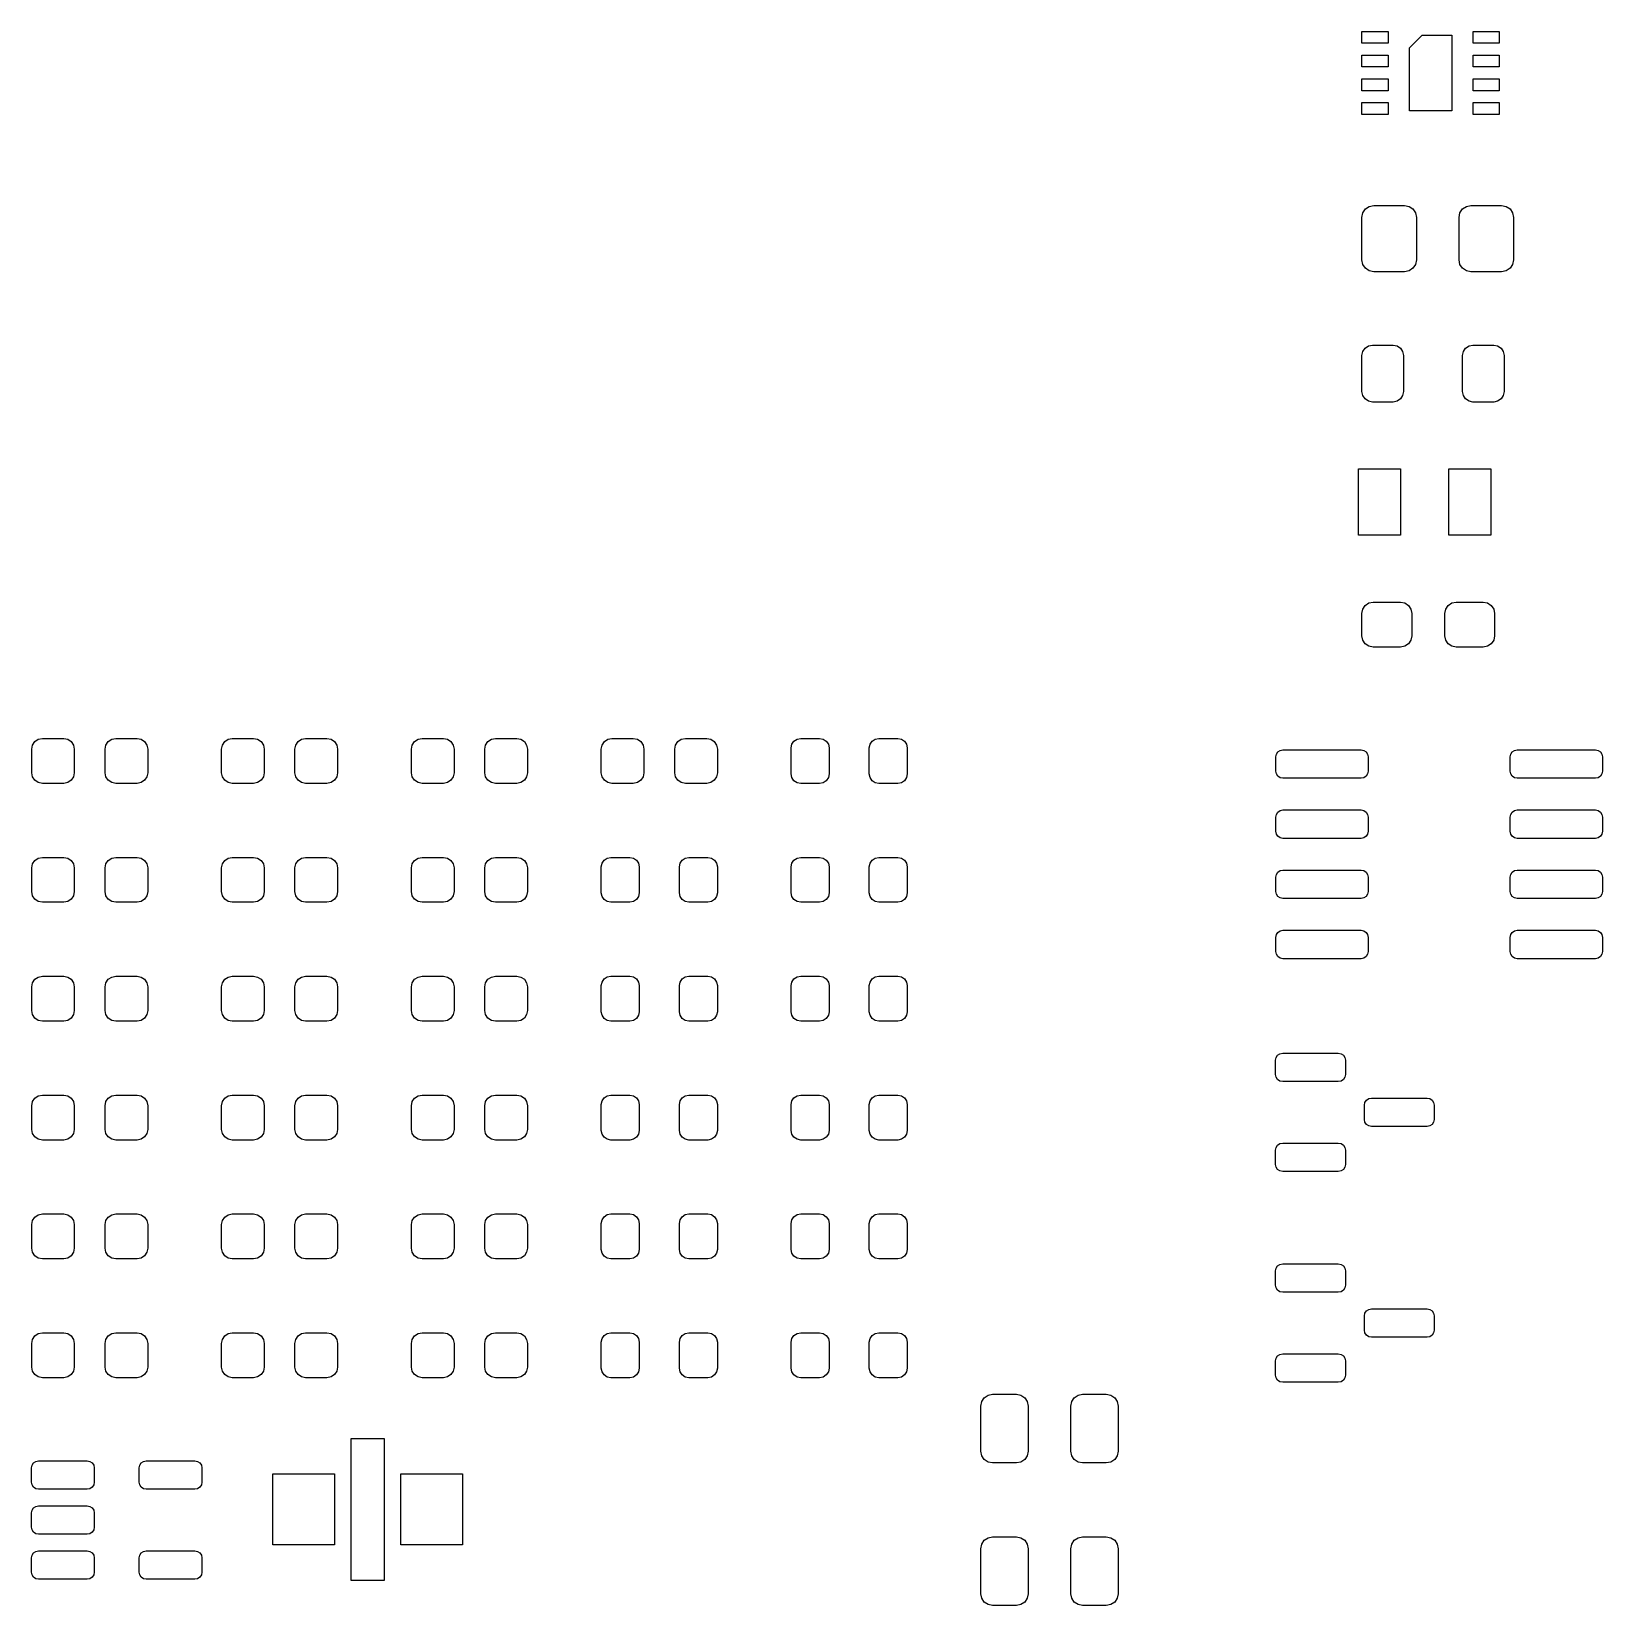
# Model space of a CAD drawing. Extents: x 2.18 to 3.49, y 0.45 to 1.76.
import ezdxf

# ---------------------------------------------------------------- set-up
doc = ezdxf.new("R2010")
doc.units = 0
doc.header["$MEASUREMENT"] = 0
doc.layers.add('BLACK', color=7, linetype='CONTINUOUS')

msp = doc.modelspace()

# ---------------------------------------------------------------- linework, layer by layer
at = {"layer": 'BLACK', "linetype": 'CONTINUOUS'}
for p, q in [((3.29067, 1.74843), (3.29067, 1.75827)), ((3.29067, 1.75827), (3.31232, 1.75827)), ((3.31232, 1.75827), (3.31232, 1.74843)), ((3.33004, 1.74469), (3.34067, 1.75531)), ((3.34067, 1.75531), (3.36547, 1.75531)), ((3.36547, 1.75531), (3.36547, 1.69232)), ((3.38319, 1.74843), (3.38319, 1.75827)), ((3.38319, 1.75827), (3.40484, 1.75827)), ((3.40484, 1.75827), (3.40484, 1.74843)), ((3.31232, 1.74843), (3.29067, 1.74843)), ((3.33004, 1.69232), (3.33004, 1.74469)), ((3.40484, 1.74843), (3.38319, 1.74843)), ((3.29067, 1.72874), (3.29067, 1.73858)), ((3.29067, 1.73858), (3.31232, 1.73858)), ((3.31232, 1.72874), (3.29067, 1.72874)), ((3.31232, 1.73858), (3.31232, 1.72874)), ((3.38319, 1.72874), (3.38319, 1.73858)), ((3.38319, 1.73858), (3.40484, 1.73858)), ((3.40484, 1.72874), (3.38319, 1.72874)), ((3.40484, 1.73858), (3.40484, 1.72874)), ((3.29067, 1.70906), (3.29067, 1.7189)), ((3.29067, 1.7189), (3.31232, 1.7189)), ((3.31232, 1.7189), (3.31232, 1.70906)), ((3.38319, 1.70906), (3.38319, 1.7189)), ((3.38319, 1.7189), (3.40484, 1.7189)), ((3.40484, 1.7189), (3.40484, 1.70906)), ((3.31232, 1.70906), (3.29067, 1.70906)), ((3.40484, 1.70906), (3.38319, 1.70906)), ((3.29067, 1.68937), (3.29067, 1.69921)), ((3.29067, 1.69921), (3.31232, 1.69921)), ((3.31232, 1.68937), (3.29067, 1.68937)), ((3.31232, 1.69921), (3.31232, 1.68937)), ((3.36547, 1.69232), (3.33004, 1.69232)), ((3.38319, 1.68937), (3.38319, 1.69921)), ((3.38319, 1.69921), (3.40484, 1.69921)), ((3.40484, 1.68937), (3.38319, 1.68937)), ((3.40484, 1.69921), (3.40484, 1.68937)), ((3.29142, 1.60751), (3.29355, 1.6107)), ((3.29355, 1.6107), (3.29675, 1.61283)), ((3.29675, 1.61283), (3.30051, 1.61358)), ((3.30051, 1.61358), (3.3261, 1.61358)), ((3.3261, 1.61358), (3.32987, 1.61283)), ((3.32987, 1.61283), (3.33306, 1.6107)), ((3.33306, 1.6107), (3.3352, 1.60751)), ((3.37213, 1.60751), (3.37426, 1.6107)), ((3.37426, 1.6107), (3.37745, 1.61283)), ((3.37745, 1.61283), (3.38122, 1.61358)), ((3.38122, 1.61358), (3.40681, 1.61358)), ((3.40681, 1.61358), (3.41058, 1.61283)), ((3.41058, 1.61283), (3.41377, 1.6107)), ((3.41377, 1.6107), (3.4159, 1.60751)), ((3.29067, 1.60374), (3.29142, 1.60751)), ((3.29067, 1.56831), (3.29067, 1.60374)), ((3.3352, 1.60751), (3.33594, 1.60374)), ((3.33594, 1.60374), (3.33594, 1.56831)), ((3.37138, 1.60374), (3.37213, 1.60751)), ((3.37138, 1.56831), (3.37138, 1.60374)), ((3.4159, 1.60751), (3.41665, 1.60374)), ((3.41665, 1.60374), (3.41665, 1.56831)), ((3.29142, 1.56454), (3.29067, 1.56831)), ((3.29355, 1.56135), (3.29142, 1.56454)), ((3.29675, 1.55921), (3.29355, 1.56135)), ((3.30051, 1.55846), (3.29675, 1.55921)), ((3.3261, 1.55846), (3.30051, 1.55846)), ((3.32987, 1.55921), (3.3261, 1.55846)), ((3.33306, 1.56135), (3.32987, 1.55921)), ((3.3352, 1.56454), (3.33306, 1.56135)), ((3.33594, 1.56831), (3.3352, 1.56454)), ((3.37213, 1.56454), (3.37138, 1.56831)), ((3.37426, 1.56135), (3.37213, 1.56454)), ((3.37745, 1.55921), (3.37426, 1.56135)), ((3.38122, 1.55846), (3.37745, 1.55921)), ((3.40681, 1.55846), (3.38122, 1.55846)), ((3.41058, 1.55921), (3.40681, 1.55846)), ((3.41377, 1.56135), (3.41058, 1.55921)), ((3.4159, 1.56454), (3.41377, 1.56135)), ((3.41665, 1.56831), (3.4159, 1.56454)), ((3.29067, 1.48883), (3.29132, 1.49212)), ((3.29132, 1.49212), (3.29319, 1.49492)), ((3.29319, 1.49492), (3.29599, 1.49679)), ((3.29599, 1.49679), (3.29928, 1.49744)), ((3.29928, 1.49744), (3.31651, 1.49744)), ((3.31651, 1.49744), (3.3198, 1.49679)), ((3.3198, 1.49679), (3.3226, 1.49492)), ((3.3226, 1.49492), (3.32446, 1.49212)), ((3.32446, 1.49212), (3.32512, 1.48883)), ((3.37433, 1.48883), (3.37499, 1.49212)), ((3.37499, 1.49212), (3.37685, 1.49492)), ((3.37685, 1.49492), (3.37965, 1.49679)), ((3.37965, 1.49679), (3.38294, 1.49744)), ((3.38294, 1.49744), (3.40017, 1.49744)), ((3.40017, 1.49744), (3.40346, 1.49679)), ((3.40346, 1.49679), (3.40626, 1.49492)), ((3.40626, 1.49492), (3.40812, 1.49212)), ((3.40812, 1.49212), (3.40878, 1.48883)), ((3.29067, 1.45881), (3.29067, 1.48883)), ((3.32512, 1.48883), (3.32512, 1.45881)), ((3.37433, 1.45881), (3.37433, 1.48883)), ((3.40878, 1.48883), (3.40878, 1.45881)), ((3.29132, 1.45551), (3.29067, 1.45881)), ((3.29319, 1.45272), (3.29132, 1.45551)), ((3.29599, 1.45085), (3.29319, 1.45272)), ((3.3226, 1.45272), (3.3198, 1.45085)), ((3.32446, 1.45551), (3.3226, 1.45272)), ((3.32512, 1.45881), (3.32446, 1.45551)), ((3.37499, 1.45551), (3.37433, 1.45881)), ((3.37685, 1.45272), (3.37499, 1.45551)), ((3.37965, 1.45085), (3.37685, 1.45272)), ((3.40626, 1.45272), (3.40346, 1.45085)), ((3.40812, 1.45551), (3.40626, 1.45272)), ((3.40878, 1.45881), (3.40812, 1.45551)), ((3.29928, 1.4502), (3.29599, 1.45085)), ((3.31651, 1.4502), (3.29928, 1.4502)), ((3.3198, 1.45085), (3.31651, 1.4502)), ((3.38294, 1.4502), (3.37965, 1.45085)), ((3.40017, 1.4502), (3.38294, 1.4502)), ((3.40346, 1.45085), (3.40017, 1.4502)), ((3.2878, 1.33955), (3.2878, 1.39455)), ((3.2878, 1.39455), (3.3228, 1.39455)), ((3.3228, 1.39455), (3.3228, 1.33955)), ((3.3628, 1.33955), (3.3628, 1.39455)), ((3.3628, 1.39455), (3.3978, 1.39455)), ((3.3978, 1.39455), (3.3978, 1.33955)), ((3.3228, 1.33955), (3.2878, 1.33955)), ((3.3978, 1.33955), (3.3628, 1.33955)), ((3.29341, 1.28112), (3.29644, 1.28315)), ((3.29644, 1.28315), (3.30002, 1.28386)), ((3.30002, 1.28386), (3.32266, 1.28386)), ((3.32266, 1.28386), (3.32624, 1.28315)), ((3.32624, 1.28315), (3.32927, 1.28112)), ((3.36231, 1.28112), (3.36534, 1.28315)), ((3.36534, 1.28315), (3.36892, 1.28386)), ((3.36892, 1.28386), (3.39156, 1.28386)), ((3.39156, 1.28386), (3.39513, 1.28315)), ((3.39513, 1.28315), (3.39817, 1.28112)), ((3.29067, 1.27451), (3.29138, 1.27809)), ((3.29067, 1.25581), (3.29067, 1.27451)), ((3.29138, 1.27809), (3.29341, 1.28112)), ((3.32927, 1.28112), (3.3313, 1.27809)), ((3.3313, 1.27809), (3.33201, 1.27451)), ((3.33201, 1.27451), (3.33201, 1.25581)), ((3.35957, 1.27451), (3.36028, 1.27809)), ((3.35957, 1.25581), (3.35957, 1.27451)), ((3.36028, 1.27809), (3.36231, 1.28112)), ((3.39817, 1.28112), (3.40019, 1.27809)), ((3.40019, 1.27809), (3.40091, 1.27451)), ((3.40091, 1.27451), (3.40091, 1.25581)), ((3.29138, 1.25223), (3.29067, 1.25581)), ((3.29341, 1.2492), (3.29138, 1.25223)), ((3.29644, 1.24717), (3.29341, 1.2492)), ((3.30002, 1.24646), (3.29644, 1.24717)), ((3.32266, 1.24646), (3.30002, 1.24646)), ((3.32624, 1.24717), (3.32266, 1.24646)), ((3.32927, 1.2492), (3.32624, 1.24717)), ((3.3313, 1.25223), (3.32927, 1.2492)), ((3.33201, 1.25581), (3.3313, 1.25223)), ((3.36028, 1.25223), (3.35957, 1.25581)), ((3.36231, 1.2492), (3.36028, 1.25223)), ((3.36534, 1.24717), (3.36231, 1.2492)), ((3.36892, 1.24646), (3.36534, 1.24717)), ((3.39156, 1.24646), (3.36892, 1.24646)), ((3.39513, 1.24717), (3.39156, 1.24646)), ((3.39817, 1.2492), (3.39513, 1.24717)), ((3.40019, 1.25223), (3.39817, 1.2492)), ((3.40091, 1.25581), (3.40019, 1.25223)), ((2.18457, 1.16161), (2.18524, 1.165)), ((2.18524, 1.165), (2.18716, 1.16788)), ((2.18716, 1.16788), (2.19004, 1.1698)), ((2.19004, 1.1698), (2.19343, 1.17047)), ((2.19343, 1.17047), (2.21114, 1.17047)), ((2.21114, 1.17047), (2.21453, 1.1698)), ((2.21453, 1.1698), (2.21741, 1.16788)), ((2.21741, 1.16788), (2.21933, 1.165)), ((2.21933, 1.165), (2.22, 1.16161)), ((2.24559, 1.16161), (2.24626, 1.165)), ((2.24626, 1.165), (2.24819, 1.16788)), ((2.24819, 1.16788), (2.25106, 1.1698)), ((2.25106, 1.1698), (2.25445, 1.17047)), ((2.25445, 1.17047), (2.27217, 1.17047)), ((2.27217, 1.17047), (2.27556, 1.1698)), ((2.27556, 1.1698), (2.27843, 1.16788)), ((2.27843, 1.16788), (2.28035, 1.165)), ((2.28035, 1.165), (2.28102, 1.16161)), ((2.34244, 1.16161), (2.34312, 1.165)), ((2.34312, 1.165), (2.34504, 1.16788)), ((2.34504, 1.16788), (2.34791, 1.1698)), ((2.34791, 1.1698), (2.3513, 1.17047)), ((2.3513, 1.17047), (2.36902, 1.17047)), ((2.36902, 1.17047), (2.37241, 1.1698)), ((2.37241, 1.1698), (2.37528, 1.16788)), ((2.37528, 1.16788), (2.3772, 1.165)), ((2.3772, 1.165), (2.37787, 1.16161)), ((2.40346, 1.16161), (2.40414, 1.165)), ((2.40414, 1.165), (2.40606, 1.16788)), ((2.40606, 1.16788), (2.40893, 1.1698)), ((2.40893, 1.1698), (2.41232, 1.17047)), ((2.41232, 1.17047), (2.43004, 1.17047)), ((2.43004, 1.17047), (2.43343, 1.1698)), ((2.43343, 1.1698), (2.4363, 1.16788)), ((2.4363, 1.16788), (2.43822, 1.165)), ((2.43822, 1.165), (2.4389, 1.16161)), ((2.50031, 1.16161), (2.50099, 1.165)), ((2.50099, 1.165), (2.50291, 1.16788)), ((2.50291, 1.16788), (2.50578, 1.1698)), ((2.50578, 1.1698), (2.50917, 1.17047)), ((2.50917, 1.17047), (2.52689, 1.17047)), ((2.52689, 1.17047), (2.53028, 1.1698)), ((2.53028, 1.1698), (2.53315, 1.16788)), ((2.53315, 1.16788), (2.53507, 1.165)), ((2.53507, 1.165), (2.53575, 1.16161)), ((2.56134, 1.16161), (2.56201, 1.165)), ((2.56201, 1.165), (2.56393, 1.16788)), ((2.56393, 1.16788), (2.56681, 1.1698)), ((2.56681, 1.1698), (2.5702, 1.17047)), ((2.5702, 1.17047), (2.58791, 1.17047)), ((2.58791, 1.17047), (2.5913, 1.1698)), ((2.5913, 1.1698), (2.59418, 1.16788)), ((2.59418, 1.16788), (2.5961, 1.165)), ((2.5961, 1.165), (2.59677, 1.16161)), ((2.65819, 1.16161), (2.65886, 1.165)), ((2.65886, 1.165), (2.66078, 1.16788)), ((2.66078, 1.16788), (2.66366, 1.1698)), ((2.66366, 1.1698), (2.66705, 1.17047)), ((2.66705, 1.17047), (2.68476, 1.17047)), ((2.68476, 1.17047), (2.68815, 1.1698)), ((2.68815, 1.1698), (2.69103, 1.16788)), ((2.69103, 1.16788), (2.69295, 1.165)), ((2.69295, 1.165), (2.69362, 1.16161)), ((2.71921, 1.16161), (2.71989, 1.165)), ((2.71989, 1.165), (2.72181, 1.16788)), ((2.72181, 1.16788), (2.72468, 1.1698)), ((2.72468, 1.1698), (2.72807, 1.17047)), ((2.72807, 1.17047), (2.74579, 1.17047)), ((2.74579, 1.17047), (2.74918, 1.1698)), ((2.74918, 1.1698), (2.75205, 1.16788)), ((2.75205, 1.16788), (2.75397, 1.165)), ((2.75397, 1.165), (2.75465, 1.16161)), ((2.81606, 1.1626), (2.81666, 1.16561)), ((2.81666, 1.16561), (2.81837, 1.16817)), ((2.81837, 1.16817), (2.82092, 1.16987)), ((2.82092, 1.16987), (2.82394, 1.17047)), ((2.82394, 1.17047), (2.83969, 1.17047)), ((2.83969, 1.17047), (2.8427, 1.16987)), ((2.8427, 1.16987), (2.84525, 1.16817)), ((2.84525, 1.16817), (2.84696, 1.16561)), ((2.84696, 1.16561), (2.84756, 1.1626)), ((2.88102, 1.1626), (2.88162, 1.16561)), ((2.88162, 1.16561), (2.88333, 1.16817)), ((2.88333, 1.16817), (2.88588, 1.16987)), ((2.88588, 1.16987), (2.8889, 1.17047)), ((2.8889, 1.17047), (2.90465, 1.17047)), ((2.90465, 1.17047), (2.90766, 1.16987)), ((2.90766, 1.16987), (2.91021, 1.16817)), ((2.91021, 1.16817), (2.91192, 1.16561)), ((2.91192, 1.16561), (2.91252, 1.1626)), ((2.18457, 1.14193), (2.18457, 1.16161)), ((2.22, 1.16161), (2.22, 1.14193)), ((2.24559, 1.14193), (2.24559, 1.16161)), ((2.28102, 1.16161), (2.28102, 1.14193)), ((2.34244, 1.14193), (2.34244, 1.16161)), ((2.37787, 1.16161), (2.37787, 1.14193)), ((2.40346, 1.14193), (2.40346, 1.16161)), ((2.4389, 1.16161), (2.4389, 1.14193)), ((2.50031, 1.14193), (2.50031, 1.16161)), ((2.53575, 1.16161), (2.53575, 1.14193)), ((2.56134, 1.14193), (2.56134, 1.16161)), ((2.59677, 1.16161), (2.59677, 1.14193)), ((2.65819, 1.14193), (2.65819, 1.16161)), ((2.69362, 1.16161), (2.69362, 1.14193)), ((2.71921, 1.14193), (2.71921, 1.16161)), ((2.75465, 1.16161), (2.75465, 1.14193)), ((2.81606, 1.14094), (2.81606, 1.1626)), ((2.84756, 1.1626), (2.84756, 1.14094)), ((2.88102, 1.14094), (2.88102, 1.1626)), ((2.91252, 1.1626), (2.91252, 1.14094)), ((3.21902, 1.15512), (3.21947, 1.15738)), ((3.21902, 1.14331), (3.21902, 1.15512)), ((3.21947, 1.15738), (3.22075, 1.15929)), ((3.22075, 1.15929), (3.22266, 1.16057)), ((3.22266, 1.16057), (3.22492, 1.16102)), ((3.22492, 1.16102), (3.28988, 1.16102)), ((3.28988, 1.16102), (3.29214, 1.16057)), ((3.29214, 1.16057), (3.29406, 1.15929)), ((3.29406, 1.15929), (3.29534, 1.15738)), ((3.29534, 1.15738), (3.29579, 1.15512)), ((3.29579, 1.15512), (3.29579, 1.14331)), ((3.4139, 1.15512), (3.41435, 1.15738)), ((3.4139, 1.14331), (3.4139, 1.15512)), ((3.41435, 1.15738), (3.41563, 1.15929)), ((3.41563, 1.15929), (3.41754, 1.16057)), ((3.41754, 1.16057), (3.4198, 1.16102)), ((3.4198, 1.16102), (3.48476, 1.16102)), ((3.48476, 1.16102), (3.48702, 1.16057)), ((3.48702, 1.16057), (3.48894, 1.15929)), ((3.48894, 1.15929), (3.49022, 1.15738)), ((3.49022, 1.15738), (3.49067, 1.15512)), ((3.49067, 1.15512), (3.49067, 1.14331)), ((2.18524, 1.13854), (2.18457, 1.14193)), ((2.18716, 1.13567), (2.18524, 1.13854)), ((2.21933, 1.13854), (2.21741, 1.13567)), ((2.22, 1.14193), (2.21933, 1.13854)), ((2.24626, 1.13854), (2.24559, 1.14193)), ((2.24819, 1.13567), (2.24626, 1.13854)), ((2.28035, 1.13854), (2.27843, 1.13567)), ((2.28102, 1.14193), (2.28035, 1.13854)), ((2.34312, 1.13854), (2.34244, 1.14193)), ((2.34504, 1.13567), (2.34312, 1.13854)), ((2.3772, 1.13854), (2.37528, 1.13567)), ((2.37787, 1.14193), (2.3772, 1.13854)), ((2.40414, 1.13854), (2.40346, 1.14193)), ((2.40606, 1.13567), (2.40414, 1.13854)), ((2.43822, 1.13854), (2.4363, 1.13567)), ((2.4389, 1.14193), (2.43822, 1.13854)), ((2.50099, 1.13854), (2.50031, 1.14193)), ((2.50291, 1.13567), (2.50099, 1.13854)), ((2.53507, 1.13854), (2.53315, 1.13567)), ((2.53575, 1.14193), (2.53507, 1.13854)), ((2.56201, 1.13854), (2.56134, 1.14193)), ((2.56393, 1.13567), (2.56201, 1.13854)), ((2.5961, 1.13854), (2.59418, 1.13567)), ((2.59677, 1.14193), (2.5961, 1.13854)), ((2.65886, 1.13854), (2.65819, 1.14193)), ((2.66078, 1.13567), (2.65886, 1.13854)), ((2.69295, 1.13854), (2.69103, 1.13567)), ((2.69362, 1.14193), (2.69295, 1.13854)), ((2.71989, 1.13854), (2.71921, 1.14193)), ((2.72181, 1.13567), (2.71989, 1.13854)), ((2.75397, 1.13854), (2.75205, 1.13567)), ((2.75465, 1.14193), (2.75397, 1.13854)), ((2.81666, 1.13793), (2.81606, 1.14094)), ((2.84756, 1.14094), (2.84696, 1.13793)), ((2.88162, 1.13793), (2.88102, 1.14094)), ((2.91252, 1.14094), (2.91192, 1.13793)), ((3.21947, 1.14105), (3.21902, 1.14331)), ((3.22075, 1.13913), (3.21947, 1.14105)), ((3.22266, 1.13785), (3.22075, 1.13913)), ((3.29406, 1.13913), (3.29214, 1.13785)), ((3.29534, 1.14105), (3.29406, 1.13913)), ((3.29579, 1.14331), (3.29534, 1.14105)), ((3.41435, 1.14105), (3.4139, 1.14331)), ((3.41563, 1.13913), (3.41435, 1.14105)), ((3.41754, 1.13785), (3.41563, 1.13913)), ((3.48894, 1.13913), (3.48702, 1.13785)), ((3.49022, 1.14105), (3.48894, 1.13913)), ((3.49067, 1.14331), (3.49022, 1.14105)), ((2.19004, 1.13375), (2.18716, 1.13567)), ((2.19343, 1.13307), (2.19004, 1.13375)), ((2.21114, 1.13307), (2.19343, 1.13307)), ((2.21453, 1.13375), (2.21114, 1.13307)), ((2.21741, 1.13567), (2.21453, 1.13375)), ((2.25106, 1.13375), (2.24819, 1.13567)), ((2.25445, 1.13307), (2.25106, 1.13375)), ((2.27217, 1.13307), (2.25445, 1.13307)), ((2.27556, 1.13375), (2.27217, 1.13307)), ((2.27843, 1.13567), (2.27556, 1.13375)), ((2.34791, 1.13375), (2.34504, 1.13567)), ((2.3513, 1.13307), (2.34791, 1.13375)), ((2.36902, 1.13307), (2.3513, 1.13307)), ((2.37241, 1.13375), (2.36902, 1.13307)), ((2.37528, 1.13567), (2.37241, 1.13375)), ((2.40893, 1.13375), (2.40606, 1.13567)), ((2.41232, 1.13307), (2.40893, 1.13375)), ((2.43004, 1.13307), (2.41232, 1.13307)), ((2.43343, 1.13375), (2.43004, 1.13307)), ((2.4363, 1.13567), (2.43343, 1.13375)), ((2.50578, 1.13375), (2.50291, 1.13567)), ((2.50917, 1.13307), (2.50578, 1.13375)), ((2.52689, 1.13307), (2.50917, 1.13307)), ((2.53028, 1.13375), (2.52689, 1.13307)), ((2.53315, 1.13567), (2.53028, 1.13375)), ((2.56681, 1.13375), (2.56393, 1.13567)), ((2.5702, 1.13307), (2.56681, 1.13375)), ((2.58791, 1.13307), (2.5702, 1.13307)), ((2.5913, 1.13375), (2.58791, 1.13307)), ((2.59418, 1.13567), (2.5913, 1.13375)), ((2.66366, 1.13375), (2.66078, 1.13567)), ((2.66705, 1.13307), (2.66366, 1.13375)), ((2.68476, 1.13307), (2.66705, 1.13307)), ((2.68815, 1.13375), (2.68476, 1.13307)), ((2.69103, 1.13567), (2.68815, 1.13375)), ((2.72468, 1.13375), (2.72181, 1.13567)), ((2.72807, 1.13307), (2.72468, 1.13375)), ((2.74579, 1.13307), (2.72807, 1.13307)), ((2.74918, 1.13375), (2.74579, 1.13307)), ((2.75205, 1.13567), (2.74918, 1.13375)), ((2.81837, 1.13538), (2.81666, 1.13793)), ((2.82092, 1.13367), (2.81837, 1.13538)), ((2.82394, 1.13307), (2.82092, 1.13367)), ((2.83969, 1.13307), (2.82394, 1.13307)), ((2.8427, 1.13367), (2.83969, 1.13307)), ((2.84525, 1.13538), (2.8427, 1.13367)), ((2.84696, 1.13793), (2.84525, 1.13538)), ((2.88333, 1.13538), (2.88162, 1.13793)), ((2.88588, 1.13367), (2.88333, 1.13538)), ((2.8889, 1.13307), (2.88588, 1.13367)), ((2.90465, 1.13307), (2.8889, 1.13307)), ((2.90766, 1.13367), (2.90465, 1.13307)), ((2.91021, 1.13538), (2.90766, 1.13367)), ((2.91192, 1.13793), (2.91021, 1.13538)), ((3.22492, 1.1374), (3.22266, 1.13785)), ((3.28988, 1.1374), (3.22492, 1.1374)), ((3.29214, 1.13785), (3.28988, 1.1374)), ((3.4198, 1.1374), (3.41754, 1.13785)), ((3.48476, 1.1374), (3.4198, 1.1374)), ((3.48702, 1.13785), (3.48476, 1.1374)), ((3.21902, 1.10512), (3.21947, 1.10738)), ((3.21902, 1.09331), (3.21902, 1.10512)), ((3.21947, 1.10738), (3.22075, 1.10929)), ((3.22075, 1.10929), (3.22266, 1.11057)), ((3.22266, 1.11057), (3.22492, 1.11102)), ((3.22492, 1.11102), (3.28988, 1.11102)), ((3.28988, 1.11102), (3.29214, 1.11057)), ((3.29214, 1.11057), (3.29406, 1.10929)), ((3.29406, 1.10929), (3.29534, 1.10738)), ((3.29534, 1.10738), (3.29579, 1.10512)), ((3.29579, 1.10512), (3.29579, 1.09331)), ((3.4139, 1.10512), (3.41435, 1.10738)), ((3.4139, 1.09331), (3.4139, 1.10512)), ((3.41435, 1.10738), (3.41563, 1.10929)), ((3.41563, 1.10929), (3.41754, 1.11057)), ((3.41754, 1.11057), (3.4198, 1.11102)), ((3.4198, 1.11102), (3.48476, 1.11102)), ((3.48476, 1.11102), (3.48702, 1.11057)), ((3.48702, 1.11057), (3.48894, 1.10929)), ((3.48894, 1.10929), (3.49022, 1.10738)), ((3.49022, 1.10738), (3.49067, 1.10512)), ((3.49067, 1.10512), (3.49067, 1.09331)), ((3.21947, 1.09105), (3.21902, 1.09331)), ((3.22075, 1.08913), (3.21947, 1.09105)), ((3.22266, 1.08785), (3.22075, 1.08913)), ((3.22492, 1.0874), (3.22266, 1.08785)), ((3.28988, 1.0874), (3.22492, 1.0874)), ((3.29214, 1.08785), (3.28988, 1.0874)), ((3.29406, 1.08913), (3.29214, 1.08785)), ((3.29534, 1.09105), (3.29406, 1.08913)), ((3.29579, 1.09331), (3.29534, 1.09105)), ((3.41435, 1.09105), (3.4139, 1.09331)), ((3.41563, 1.08913), (3.41435, 1.09105)), ((3.41754, 1.08785), (3.41563, 1.08913)), ((3.4198, 1.0874), (3.41754, 1.08785)), ((3.48476, 1.0874), (3.4198, 1.0874)), ((3.48702, 1.08785), (3.48476, 1.0874)), ((3.48894, 1.08913), (3.48702, 1.08785)), ((3.49022, 1.09105), (3.48894, 1.08913)), ((3.49067, 1.09331), (3.49022, 1.09105)), ((2.18457, 1.0628), (2.18524, 1.06619)), ((2.18457, 1.04311), (2.18457, 1.0628)), ((2.18524, 1.06619), (2.18716, 1.06906)), ((2.18716, 1.06906), (2.19004, 1.07098)), ((2.19004, 1.07098), (2.19343, 1.07165)), ((2.19343, 1.07165), (2.21114, 1.07165)), ((2.21114, 1.07165), (2.21453, 1.07098)), ((2.21453, 1.07098), (2.21741, 1.06906)), ((2.21741, 1.06906), (2.21933, 1.06619)), ((2.21933, 1.06619), (2.22, 1.0628)), ((2.22, 1.0628), (2.22, 1.04311)), ((2.24559, 1.0628), (2.24626, 1.06619)), ((2.24559, 1.04311), (2.24559, 1.0628)), ((2.24626, 1.06619), (2.24819, 1.06906)), ((2.24819, 1.06906), (2.25106, 1.07098)), ((2.25106, 1.07098), (2.25445, 1.07165)), ((2.25445, 1.07165), (2.27217, 1.07165)), ((2.27217, 1.07165), (2.27556, 1.07098)), ((2.27556, 1.07098), (2.27843, 1.06906)), ((2.27843, 1.06906), (2.28035, 1.06619)), ((2.28035, 1.06619), (2.28102, 1.0628)), ((2.28102, 1.0628), (2.28102, 1.04311)), ((2.34244, 1.0628), (2.34312, 1.06619)), ((2.34244, 1.04311), (2.34244, 1.0628)), ((2.34312, 1.06619), (2.34504, 1.06906)), ((2.34504, 1.06906), (2.34791, 1.07098)), ((2.34791, 1.07098), (2.3513, 1.07165)), ((2.3513, 1.07165), (2.36902, 1.07165)), ((2.36902, 1.07165), (2.37241, 1.07098)), ((2.37241, 1.07098), (2.37528, 1.06906)), ((2.37528, 1.06906), (2.3772, 1.06619)), ((2.3772, 1.06619), (2.37787, 1.0628)), ((2.37787, 1.0628), (2.37787, 1.04311)), ((2.40346, 1.0628), (2.40414, 1.06619)), ((2.40346, 1.04311), (2.40346, 1.0628)), ((2.40414, 1.06619), (2.40606, 1.06906)), ((2.40606, 1.06906), (2.40893, 1.07098)), ((2.40893, 1.07098), (2.41232, 1.07165)), ((2.41232, 1.07165), (2.43004, 1.07165)), ((2.43004, 1.07165), (2.43343, 1.07098)), ((2.43343, 1.07098), (2.4363, 1.06906)), ((2.4363, 1.06906), (2.43822, 1.06619)), ((2.43822, 1.06619), (2.4389, 1.0628)), ((2.4389, 1.0628), (2.4389, 1.04311)), ((2.50031, 1.0628), (2.50099, 1.06619)), ((2.50031, 1.04311), (2.50031, 1.0628)), ((2.50099, 1.06619), (2.50291, 1.06906)), ((2.50291, 1.06906), (2.50578, 1.07098)), ((2.50578, 1.07098), (2.50917, 1.07165)), ((2.50917, 1.07165), (2.52689, 1.07165)), ((2.52689, 1.07165), (2.53028, 1.07098)), ((2.53028, 1.07098), (2.53315, 1.06906)), ((2.53315, 1.06906), (2.53507, 1.06619)), ((2.53507, 1.06619), (2.53575, 1.0628)), ((2.53575, 1.0628), (2.53575, 1.04311)), ((2.56134, 1.0628), (2.56201, 1.06619)), ((2.56134, 1.04311), (2.56134, 1.0628)), ((2.56201, 1.06619), (2.56393, 1.06906)), ((2.56393, 1.06906), (2.56681, 1.07098)), ((2.56681, 1.07098), (2.5702, 1.07165)), ((2.5702, 1.07165), (2.58791, 1.07165)), ((2.58791, 1.07165), (2.5913, 1.07098)), ((2.5913, 1.07098), (2.59418, 1.06906)), ((2.59418, 1.06906), (2.5961, 1.06619)), ((2.5961, 1.06619), (2.59677, 1.0628)), ((2.59677, 1.0628), (2.59677, 1.04311)), ((2.65819, 1.06378), (2.65879, 1.06679)), ((2.65819, 1.04213), (2.65819, 1.06378)), ((2.65879, 1.06679), (2.6605, 1.06935)), ((2.6605, 1.06935), (2.66305, 1.07105)), ((2.66305, 1.07105), (2.66606, 1.07165)), ((2.66606, 1.07165), (2.68181, 1.07165)), ((2.68181, 1.07165), (2.68482, 1.07105)), ((2.68482, 1.07105), (2.68738, 1.06935)), ((2.68738, 1.06935), (2.68909, 1.06679)), ((2.68909, 1.06679), (2.68969, 1.06378)), ((2.68969, 1.06378), (2.68969, 1.04213)), ((2.72315, 1.06378), (2.72375, 1.06679)), ((2.72315, 1.04213), (2.72315, 1.06378)), ((2.72375, 1.06679), (2.72546, 1.06935)), ((2.72546, 1.06935), (2.72801, 1.07105)), ((2.72801, 1.07105), (2.73102, 1.07165)), ((2.73102, 1.07165), (2.74677, 1.07165)), ((2.74677, 1.07165), (2.74978, 1.07105)), ((2.74978, 1.07105), (2.75234, 1.06935)), ((2.75234, 1.06935), (2.75405, 1.06679)), ((2.75405, 1.06679), (2.75465, 1.06378)), ((2.75465, 1.06378), (2.75465, 1.04213)), ((2.81606, 1.06378), (2.81666, 1.06679)), ((2.81606, 1.04213), (2.81606, 1.06378)), ((2.81666, 1.06679), (2.81837, 1.06935)), ((2.81837, 1.06935), (2.82092, 1.07105)), ((2.82092, 1.07105), (2.82394, 1.07165)), ((2.82394, 1.07165), (2.83969, 1.07165)), ((2.83969, 1.07165), (2.8427, 1.07105)), ((2.8427, 1.07105), (2.84525, 1.06935)), ((2.84525, 1.06935), (2.84696, 1.06679)), ((2.84696, 1.06679), (2.84756, 1.06378)), ((2.84756, 1.06378), (2.84756, 1.04213)), ((2.88102, 1.06378), (2.88162, 1.06679)), ((2.88102, 1.04213), (2.88102, 1.06378)), ((2.88162, 1.06679), (2.88333, 1.06935)), ((2.88333, 1.06935), (2.88588, 1.07105)), ((2.88588, 1.07105), (2.8889, 1.07165)), ((2.8889, 1.07165), (2.90465, 1.07165)), ((2.90465, 1.07165), (2.90766, 1.07105)), ((2.90766, 1.07105), (2.91021, 1.06935)), ((2.91021, 1.06935), (2.91192, 1.06679)), ((2.91192, 1.06679), (2.91252, 1.06378)), ((2.91252, 1.06378), (2.91252, 1.04213)), ((3.22075, 1.05929), (3.22266, 1.06057)), ((3.22266, 1.06057), (3.22492, 1.06102)), ((3.22492, 1.06102), (3.28988, 1.06102)), ((3.28988, 1.06102), (3.29214, 1.06057)), ((3.29214, 1.06057), (3.29406, 1.05929)), ((3.41563, 1.05929), (3.41754, 1.06057)), ((3.41754, 1.06057), (3.4198, 1.06102)), ((3.4198, 1.06102), (3.48476, 1.06102)), ((3.48476, 1.06102), (3.48702, 1.06057)), ((3.48702, 1.06057), (3.48894, 1.05929)), ((3.21902, 1.05512), (3.21947, 1.05738)), ((3.21902, 1.04331), (3.21902, 1.05512)), ((3.21947, 1.05738), (3.22075, 1.05929)), ((3.29406, 1.05929), (3.29534, 1.05738)), ((3.29534, 1.05738), (3.29579, 1.05512)), ((3.29579, 1.05512), (3.29579, 1.04331)), ((3.4139, 1.05512), (3.41435, 1.05738)), ((3.4139, 1.04331), (3.4139, 1.05512)), ((3.41435, 1.05738), (3.41563, 1.05929)), ((3.48894, 1.05929), (3.49022, 1.05738)), ((3.49022, 1.05738), (3.49067, 1.05512)), ((3.49067, 1.05512), (3.49067, 1.04331)), ((2.18524, 1.03972), (2.18457, 1.04311)), ((2.18716, 1.03685), (2.18524, 1.03972)), ((2.19004, 1.03493), (2.18716, 1.03685)), ((2.19343, 1.03425), (2.19004, 1.03493)), ((2.21114, 1.03425), (2.19343, 1.03425)), ((2.21453, 1.03493), (2.21114, 1.03425)), ((2.21741, 1.03685), (2.21453, 1.03493)), ((2.21933, 1.03972), (2.21741, 1.03685)), ((2.22, 1.04311), (2.21933, 1.03972)), ((2.24626, 1.03972), (2.24559, 1.04311)), ((2.24819, 1.03685), (2.24626, 1.03972)), ((2.25106, 1.03493), (2.24819, 1.03685)), ((2.25445, 1.03425), (2.25106, 1.03493)), ((2.27217, 1.03425), (2.25445, 1.03425)), ((2.27556, 1.03493), (2.27217, 1.03425)), ((2.27843, 1.03685), (2.27556, 1.03493)), ((2.28035, 1.03972), (2.27843, 1.03685)), ((2.28102, 1.04311), (2.28035, 1.03972)), ((2.34312, 1.03972), (2.34244, 1.04311)), ((2.34504, 1.03685), (2.34312, 1.03972)), ((2.34791, 1.03493), (2.34504, 1.03685)), ((2.3513, 1.03425), (2.34791, 1.03493)), ((2.36902, 1.03425), (2.3513, 1.03425)), ((2.37241, 1.03493), (2.36902, 1.03425)), ((2.37528, 1.03685), (2.37241, 1.03493)), ((2.3772, 1.03972), (2.37528, 1.03685)), ((2.37787, 1.04311), (2.3772, 1.03972)), ((2.40414, 1.03972), (2.40346, 1.04311)), ((2.40606, 1.03685), (2.40414, 1.03972)), ((2.40893, 1.03493), (2.40606, 1.03685)), ((2.41232, 1.03425), (2.40893, 1.03493)), ((2.43004, 1.03425), (2.41232, 1.03425)), ((2.43343, 1.03493), (2.43004, 1.03425)), ((2.4363, 1.03685), (2.43343, 1.03493)), ((2.43822, 1.03972), (2.4363, 1.03685)), ((2.4389, 1.04311), (2.43822, 1.03972)), ((2.50099, 1.03972), (2.50031, 1.04311)), ((2.50291, 1.03685), (2.50099, 1.03972)), ((2.50578, 1.03493), (2.50291, 1.03685)), ((2.50917, 1.03425), (2.50578, 1.03493)), ((2.52689, 1.03425), (2.50917, 1.03425)), ((2.53028, 1.03493), (2.52689, 1.03425)), ((2.53315, 1.03685), (2.53028, 1.03493)), ((2.53507, 1.03972), (2.53315, 1.03685)), ((2.53575, 1.04311), (2.53507, 1.03972)), ((2.56201, 1.03972), (2.56134, 1.04311)), ((2.56393, 1.03685), (2.56201, 1.03972)), ((2.56681, 1.03493), (2.56393, 1.03685)), ((2.5702, 1.03425), (2.56681, 1.03493)), ((2.58791, 1.03425), (2.5702, 1.03425)), ((2.5913, 1.03493), (2.58791, 1.03425)), ((2.59418, 1.03685), (2.5913, 1.03493)), ((2.5961, 1.03972), (2.59418, 1.03685)), ((2.59677, 1.04311), (2.5961, 1.03972)), ((2.65879, 1.03911), (2.65819, 1.04213)), ((2.6605, 1.03656), (2.65879, 1.03911)), ((2.66305, 1.03485), (2.6605, 1.03656)), ((2.66606, 1.03425), (2.66305, 1.03485)), ((2.68181, 1.03425), (2.66606, 1.03425)), ((2.68482, 1.03485), (2.68181, 1.03425)), ((2.68738, 1.03656), (2.68482, 1.03485)), ((2.68909, 1.03911), (2.68738, 1.03656)), ((2.68969, 1.04213), (2.68909, 1.03911)), ((2.72375, 1.03911), (2.72315, 1.04213)), ((2.72546, 1.03656), (2.72375, 1.03911)), ((2.72801, 1.03485), (2.72546, 1.03656)), ((2.73102, 1.03425), (2.72801, 1.03485)), ((2.74677, 1.03425), (2.73102, 1.03425)), ((2.74978, 1.03485), (2.74677, 1.03425)), ((2.75234, 1.03656), (2.74978, 1.03485)), ((2.75405, 1.03911), (2.75234, 1.03656)), ((2.75465, 1.04213), (2.75405, 1.03911)), ((2.81666, 1.03911), (2.81606, 1.04213)), ((2.81837, 1.03656), (2.81666, 1.03911)), ((2.82092, 1.03485), (2.81837, 1.03656)), ((2.82394, 1.03425), (2.82092, 1.03485)), ((2.83969, 1.03425), (2.82394, 1.03425)), ((2.8427, 1.03485), (2.83969, 1.03425)), ((2.84525, 1.03656), (2.8427, 1.03485)), ((2.84696, 1.03911), (2.84525, 1.03656)), ((2.84756, 1.04213), (2.84696, 1.03911)), ((2.88162, 1.03911), (2.88102, 1.04213)), ((2.88333, 1.03656), (2.88162, 1.03911)), ((2.88588, 1.03485), (2.88333, 1.03656)), ((2.8889, 1.03425), (2.88588, 1.03485)), ((2.90465, 1.03425), (2.8889, 1.03425)), ((2.90766, 1.03485), (2.90465, 1.03425)), ((2.91021, 1.03656), (2.90766, 1.03485)), ((2.91192, 1.03911), (2.91021, 1.03656)), ((2.91252, 1.04213), (2.91192, 1.03911)), ((3.21947, 1.04105), (3.21902, 1.04331)), ((3.22075, 1.03913), (3.21947, 1.04105)), ((3.22266, 1.03785), (3.22075, 1.03913)), ((3.22492, 1.0374), (3.22266, 1.03785)), ((3.28988, 1.0374), (3.22492, 1.0374)), ((3.29214, 1.03785), (3.28988, 1.0374)), ((3.29406, 1.03913), (3.29214, 1.03785)), ((3.29534, 1.04105), (3.29406, 1.03913)), ((3.29579, 1.04331), (3.29534, 1.04105)), ((3.41435, 1.04105), (3.4139, 1.04331)), ((3.41563, 1.03913), (3.41435, 1.04105)), ((3.41754, 1.03785), (3.41563, 1.03913)), ((3.4198, 1.0374), (3.41754, 1.03785)), ((3.48476, 1.0374), (3.4198, 1.0374)), ((3.48702, 1.03785), (3.48476, 1.0374)), ((3.48894, 1.03913), (3.48702, 1.03785)), ((3.49022, 1.04105), (3.48894, 1.03913)), ((3.49067, 1.04331), (3.49022, 1.04105)), ((3.21947, 1.00738), (3.22075, 1.00929)), ((3.22075, 1.00929), (3.22266, 1.01057)), ((3.22266, 1.01057), (3.22492, 1.01102)), ((3.22492, 1.01102), (3.28988, 1.01102)), ((3.28988, 1.01102), (3.29214, 1.01057)), ((3.29214, 1.01057), (3.29406, 1.00929)), ((3.29406, 1.00929), (3.29534, 1.00738)), ((3.41435, 1.00738), (3.41563, 1.00929)), ((3.41563, 1.00929), (3.41754, 1.01057)), ((3.41754, 1.01057), (3.4198, 1.01102)), ((3.4198, 1.01102), (3.48476, 1.01102)), ((3.48476, 1.01102), (3.48702, 1.01057)), ((3.48702, 1.01057), (3.48894, 1.00929)), ((3.48894, 1.00929), (3.49022, 1.00738)), ((3.21902, 1.00512), (3.21947, 1.00738)), ((3.21902, 0.993307), (3.21902, 1.00512)), ((3.29534, 1.00738), (3.29579, 1.00512)), ((3.29579, 1.00512), (3.29579, 0.993307)), ((3.4139, 1.00512), (3.41435, 1.00738)), ((3.4139, 0.993307), (3.4139, 1.00512)), ((3.49022, 1.00738), (3.49067, 1.00512)), ((3.49067, 1.00512), (3.49067, 0.993307)), ((3.21947, 0.991047), (3.21902, 0.993307)), ((3.22075, 0.989131), (3.21947, 0.991047)), ((3.22266, 0.987851), (3.22075, 0.989131)), ((3.22492, 0.987402), (3.22266, 0.987851)), ((3.28988, 0.987402), (3.22492, 0.987402)), ((3.29214, 0.987851), (3.28988, 0.987402)), ((3.29406, 0.989131), (3.29214, 0.987851)), ((3.29534, 0.991047), (3.29406, 0.989131)), ((3.29579, 0.993307), (3.29534, 0.991047)), ((3.41435, 0.991047), (3.4139, 0.993307)), ((3.41563, 0.989131), (3.41435, 0.991047)), ((3.41754, 0.987851), (3.41563, 0.989131)), ((3.4198, 0.987402), (3.41754, 0.987851)), ((3.48476, 0.987402), (3.4198, 0.987402)), ((3.48702, 0.987851), (3.48476, 0.987402)), ((3.48894, 0.989131), (3.48702, 0.987851)), ((3.49022, 0.991047), (3.48894, 0.989131)), ((3.49067, 0.993307), (3.49022, 0.991047)), ((2.18524, 0.967366), (2.18716, 0.97024)), ((2.18716, 0.97024), (2.19004, 0.97216)), ((2.19004, 0.97216), (2.19343, 0.972835)), ((2.19343, 0.972835), (2.21114, 0.972835)), ((2.21114, 0.972835), (2.21453, 0.97216)), ((2.21453, 0.97216), (2.21741, 0.97024)), ((2.21741, 0.97024), (2.21933, 0.967366)), ((2.24626, 0.967366), (2.24819, 0.97024)), ((2.24819, 0.97024), (2.25106, 0.97216)), ((2.25106, 0.97216), (2.25445, 0.972835)), ((2.25445, 0.972835), (2.27217, 0.972835)), ((2.27217, 0.972835), (2.27556, 0.97216)), ((2.27556, 0.97216), (2.27843, 0.97024)), ((2.27843, 0.97024), (2.28035, 0.967366)), ((2.34312, 0.967366), (2.34504, 0.97024)), ((2.34504, 0.97024), (2.34791, 0.97216)), ((2.34791, 0.97216), (2.3513, 0.972835)), ((2.3513, 0.972835), (2.36902, 0.972835)), ((2.36902, 0.972835), (2.37241, 0.97216)), ((2.37241, 0.97216), (2.37528, 0.97024)), ((2.37528, 0.97024), (2.3772, 0.967366)), ((2.40414, 0.967366), (2.40606, 0.97024)), ((2.40606, 0.97024), (2.40893, 0.97216)), ((2.40893, 0.97216), (2.41232, 0.972835)), ((2.41232, 0.972835), (2.43004, 0.972835)), ((2.43004, 0.972835), (2.43343, 0.97216)), ((2.43343, 0.97216), (2.4363, 0.97024)), ((2.4363, 0.97024), (2.43822, 0.967366)), ((2.50099, 0.967366), (2.50291, 0.97024)), ((2.50291, 0.97024), (2.50578, 0.97216)), ((2.50578, 0.97216), (2.50917, 0.972835)), ((2.50917, 0.972835), (2.52689, 0.972835)), ((2.52689, 0.972835), (2.53028, 0.97216)), ((2.53028, 0.97216), (2.53315, 0.97024)), ((2.53315, 0.97024), (2.53507, 0.967366)), ((2.56201, 0.967366), (2.56393, 0.97024)), ((2.56393, 0.97024), (2.56681, 0.97216)), ((2.56681, 0.97216), (2.5702, 0.972835)), ((2.5702, 0.972835), (2.58791, 0.972835)), ((2.58791, 0.972835), (2.5913, 0.97216)), ((2.5913, 0.97216), (2.59418, 0.97024)), ((2.59418, 0.97024), (2.5961, 0.967366)), ((2.65879, 0.967974), (2.6605, 0.970528)), ((2.6605, 0.970528), (2.66305, 0.972235)), ((2.66305, 0.972235), (2.66606, 0.972835)), ((2.66606, 0.972835), (2.68181, 0.972835)), ((2.68181, 0.972835), (2.68482, 0.972235)), ((2.68482, 0.972235), (2.68738, 0.970528)), ((2.68738, 0.970528), (2.68909, 0.967974)), ((2.72375, 0.967974), (2.72546, 0.970528)), ((2.72546, 0.970528), (2.72801, 0.972235)), ((2.72801, 0.972235), (2.73102, 0.972835)), ((2.73102, 0.972835), (2.74677, 0.972835)), ((2.74677, 0.972835), (2.74978, 0.972235)), ((2.74978, 0.972235), (2.75234, 0.970528)), ((2.75234, 0.970528), (2.75405, 0.967974)), ((2.81666, 0.967974), (2.81837, 0.970528)), ((2.81837, 0.970528), (2.82092, 0.972235)), ((2.82092, 0.972235), (2.82394, 0.972835)), ((2.82394, 0.972835), (2.83969, 0.972835)), ((2.83969, 0.972835), (2.8427, 0.972235)), ((2.8427, 0.972235), (2.84525, 0.970528)), ((2.84525, 0.970528), (2.84696, 0.967974)), ((2.88162, 0.967974), (2.88333, 0.970528)), ((2.88333, 0.970528), (2.88588, 0.972235)), ((2.88588, 0.972235), (2.8889, 0.972835)), ((2.8889, 0.972835), (2.90465, 0.972835)), ((2.90465, 0.972835), (2.90766, 0.972235)), ((2.90766, 0.972235), (2.91021, 0.970528)), ((2.91021, 0.970528), (2.91192, 0.967974)), ((2.18457, 0.963976), (2.18524, 0.967366)), ((2.18457, 0.944291), (2.18457, 0.963976)), ((2.21933, 0.967366), (2.22, 0.963976)), ((2.22, 0.963976), (2.22, 0.944291)), ((2.24559, 0.963976), (2.24626, 0.967366)), ((2.24559, 0.944291), (2.24559, 0.963976)), ((2.28035, 0.967366), (2.28102, 0.963976)), ((2.28102, 0.963976), (2.28102, 0.944291)), ((2.34244, 0.963976), (2.34312, 0.967366)), ((2.34244, 0.944291), (2.34244, 0.963976)), ((2.3772, 0.967366), (2.37787, 0.963976)), ((2.37787, 0.963976), (2.37787, 0.944291)), ((2.40346, 0.963976), (2.40414, 0.967366)), ((2.40346, 0.944291), (2.40346, 0.963976)), ((2.43822, 0.967366), (2.4389, 0.963976)), ((2.4389, 0.963976), (2.4389, 0.944291)), ((2.50031, 0.963976), (2.50099, 0.967366)), ((2.50031, 0.944291), (2.50031, 0.963976)), ((2.53507, 0.967366), (2.53575, 0.963976)), ((2.53575, 0.963976), (2.53575, 0.944291)), ((2.56134, 0.963976), (2.56201, 0.967366)), ((2.56134, 0.944291), (2.56134, 0.963976)), ((2.5961, 0.967366), (2.59677, 0.963976)), ((2.59677, 0.963976), (2.59677, 0.944291)), ((2.65819, 0.964961), (2.65879, 0.967974)), ((2.65819, 0.943307), (2.65819, 0.964961)), ((2.68909, 0.967974), (2.68969, 0.964961)), ((2.68969, 0.964961), (2.68969, 0.943307)), ((2.72315, 0.964961), (2.72375, 0.967974)), ((2.72315, 0.943307), (2.72315, 0.964961)), ((2.75405, 0.967974), (2.75465, 0.964961)), ((2.75465, 0.964961), (2.75465, 0.943307)), ((2.81606, 0.964961), (2.81666, 0.967974)), ((2.81606, 0.943307), (2.81606, 0.964961)), ((2.84696, 0.967974), (2.84756, 0.964961)), ((2.84756, 0.964961), (2.84756, 0.943307)), ((2.88102, 0.964961), (2.88162, 0.967974)), ((2.88102, 0.943307), (2.88102, 0.964961)), ((2.91192, 0.967974), (2.91252, 0.964961)), ((2.91252, 0.964961), (2.91252, 0.943307)), ((2.18524, 0.940901), (2.18457, 0.944291)), ((2.22, 0.944291), (2.21933, 0.940901)), ((2.24626, 0.940901), (2.24559, 0.944291)), ((2.28102, 0.944291), (2.28035, 0.940901)), ((2.34312, 0.940901), (2.34244, 0.944291)), ((2.37787, 0.944291), (2.3772, 0.940901)), ((2.40414, 0.940901), (2.40346, 0.944291)), ((2.4389, 0.944291), (2.43822, 0.940901)), ((2.50099, 0.940901), (2.50031, 0.944291)), ((2.53575, 0.944291), (2.53507, 0.940901)), ((2.56201, 0.940901), (2.56134, 0.944291)), ((2.59677, 0.944291), (2.5961, 0.940901)), ((2.65879, 0.940294), (2.65819, 0.943307)), ((2.68969, 0.943307), (2.68909, 0.940294)), ((2.72375, 0.940294), (2.72315, 0.943307)), ((2.75465, 0.943307), (2.75405, 0.940294)), ((2.81666, 0.940294), (2.81606, 0.943307)), ((2.84756, 0.943307), (2.84696, 0.940294)), ((2.88162, 0.940294), (2.88102, 0.943307)), ((2.91252, 0.943307), (2.91192, 0.940294)), ((2.18716, 0.938028), (2.18524, 0.940901)), ((2.19004, 0.936107), (2.18716, 0.938028)), ((2.19343, 0.935433), (2.19004, 0.936107)), ((2.21114, 0.935433), (2.19343, 0.935433)), ((2.21453, 0.936107), (2.21114, 0.935433)), ((2.21741, 0.938028), (2.21453, 0.936107)), ((2.21933, 0.940901), (2.21741, 0.938028)), ((2.24819, 0.938028), (2.24626, 0.940901)), ((2.25106, 0.936107), (2.24819, 0.938028)), ((2.25445, 0.935433), (2.25106, 0.936107)), ((2.27217, 0.935433), (2.25445, 0.935433)), ((2.27556, 0.936107), (2.27217, 0.935433)), ((2.27843, 0.938028), (2.27556, 0.936107)), ((2.28035, 0.940901), (2.27843, 0.938028)), ((2.34504, 0.938028), (2.34312, 0.940901)), ((2.34791, 0.936107), (2.34504, 0.938028)), ((2.3513, 0.935433), (2.34791, 0.936107)), ((2.36902, 0.935433), (2.3513, 0.935433)), ((2.37241, 0.936107), (2.36902, 0.935433)), ((2.37528, 0.938028), (2.37241, 0.936107)), ((2.3772, 0.940901), (2.37528, 0.938028)), ((2.40606, 0.938028), (2.40414, 0.940901)), ((2.40893, 0.936107), (2.40606, 0.938028)), ((2.41232, 0.935433), (2.40893, 0.936107)), ((2.43004, 0.935433), (2.41232, 0.935433)), ((2.43343, 0.936107), (2.43004, 0.935433)), ((2.4363, 0.938028), (2.43343, 0.936107)), ((2.43822, 0.940901), (2.4363, 0.938028)), ((2.50291, 0.938028), (2.50099, 0.940901)), ((2.50578, 0.936107), (2.50291, 0.938028)), ((2.50917, 0.935433), (2.50578, 0.936107)), ((2.52689, 0.935433), (2.50917, 0.935433)), ((2.53028, 0.936107), (2.52689, 0.935433)), ((2.53315, 0.938028), (2.53028, 0.936107)), ((2.53507, 0.940901), (2.53315, 0.938028)), ((2.56393, 0.938028), (2.56201, 0.940901)), ((2.56681, 0.936107), (2.56393, 0.938028)), ((2.5702, 0.935433), (2.56681, 0.936107)), ((2.58791, 0.935433), (2.5702, 0.935433)), ((2.5913, 0.936107), (2.58791, 0.935433)), ((2.59418, 0.938028), (2.5913, 0.936107)), ((2.5961, 0.940901), (2.59418, 0.938028)), ((2.6605, 0.937739), (2.65879, 0.940294)), ((2.66305, 0.936032), (2.6605, 0.937739)), ((2.66606, 0.935433), (2.66305, 0.936032)), ((2.68181, 0.935433), (2.66606, 0.935433)), ((2.68482, 0.936032), (2.68181, 0.935433)), ((2.68738, 0.937739), (2.68482, 0.936032)), ((2.68909, 0.940294), (2.68738, 0.937739)), ((2.72546, 0.937739), (2.72375, 0.940294)), ((2.72801, 0.936032), (2.72546, 0.937739)), ((2.73102, 0.935433), (2.72801, 0.936032)), ((2.74677, 0.935433), (2.73102, 0.935433)), ((2.74978, 0.936032), (2.74677, 0.935433)), ((2.75234, 0.937739), (2.74978, 0.936032)), ((2.75405, 0.940294), (2.75234, 0.937739)), ((2.81837, 0.937739), (2.81666, 0.940294)), ((2.82092, 0.936032), (2.81837, 0.937739)), ((2.82394, 0.935433), (2.82092, 0.936032)), ((2.83969, 0.935433), (2.82394, 0.935433)), ((2.8427, 0.936032), (2.83969, 0.935433)), ((2.84525, 0.937739), (2.8427, 0.936032)), ((2.84696, 0.940294), (2.84525, 0.937739)), ((2.88333, 0.937739), (2.88162, 0.940294)), ((2.88588, 0.936032), (2.88333, 0.937739)), ((2.8889, 0.935433), (2.88588, 0.936032)), ((2.90465, 0.935433), (2.8889, 0.935433)), ((2.90766, 0.936032), (2.90465, 0.935433)), ((2.91021, 0.937739), (2.90766, 0.936032)), ((2.91192, 0.940294), (2.91021, 0.937739)), ((3.21882, 0.902953), (3.21927, 0.905213)), ((3.21927, 0.905213), (3.22055, 0.907129)), ((3.22055, 0.907129), (3.22246, 0.908409)), ((3.22246, 0.908409), (3.22472, 0.908858)), ((3.22472, 0.908858), (3.27098, 0.908858)), ((3.27098, 0.908858), (3.27324, 0.908409)), ((3.27324, 0.908409), (3.27516, 0.907129)), ((3.27516, 0.907129), (3.27644, 0.905213)), ((3.27644, 0.905213), (3.27689, 0.902953)), ((3.21882, 0.891142), (3.21882, 0.902953)), ((3.21927, 0.888882), (3.21882, 0.891142)), ((3.27689, 0.891142), (3.27644, 0.888882)), ((3.27689, 0.902953), (3.27689, 0.891142)), ((3.22055, 0.886966), (3.21927, 0.888882)), ((3.22246, 0.885686), (3.22055, 0.886966)), ((3.22472, 0.885236), (3.22246, 0.885686)), ((3.27098, 0.885236), (3.22472, 0.885236)), ((3.27324, 0.885686), (3.27098, 0.885236)), ((3.27516, 0.886966), (3.27324, 0.885686)), ((3.27644, 0.888882), (3.27516, 0.886966)), ((2.18457, 0.865157), (2.18524, 0.868547)), ((2.18457, 0.845472), (2.18457, 0.865157)), ((2.18524, 0.868547), (2.18716, 0.871421)), ((2.18716, 0.871421), (2.19004, 0.873341)), ((2.19004, 0.873341), (2.19343, 0.874016)), ((2.19343, 0.874016), (2.21114, 0.874016)), ((2.21114, 0.874016), (2.21453, 0.873341)), ((2.21453, 0.873341), (2.21741, 0.871421)), ((2.21741, 0.871421), (2.21933, 0.868547)), ((2.21933, 0.868547), (2.22, 0.865157)), ((2.22, 0.865157), (2.22, 0.845472)), ((2.24559, 0.865157), (2.24626, 0.868547)), ((2.24559, 0.845472), (2.24559, 0.865157)), ((2.24626, 0.868547), (2.24819, 0.871421)), ((2.24819, 0.871421), (2.25106, 0.873341)), ((2.25106, 0.873341), (2.25445, 0.874016)), ((2.25445, 0.874016), (2.27217, 0.874016)), ((2.27217, 0.874016), (2.27556, 0.873341)), ((2.27556, 0.873341), (2.27843, 0.871421)), ((2.27843, 0.871421), (2.28035, 0.868547)), ((2.28035, 0.868547), (2.28102, 0.865157)), ((2.28102, 0.865157), (2.28102, 0.845472)), ((2.34244, 0.865157), (2.34312, 0.868547)), ((2.34244, 0.845472), (2.34244, 0.865157)), ((2.34312, 0.868547), (2.34504, 0.871421)), ((2.34504, 0.871421), (2.34791, 0.873341)), ((2.34791, 0.873341), (2.3513, 0.874016)), ((2.3513, 0.874016), (2.36902, 0.874016)), ((2.36902, 0.874016), (2.37241, 0.873341)), ((2.37241, 0.873341), (2.37528, 0.871421)), ((2.37528, 0.871421), (2.3772, 0.868547)), ((2.3772, 0.868547), (2.37787, 0.865157)), ((2.37787, 0.865157), (2.37787, 0.845472)), ((2.40346, 0.865157), (2.40414, 0.868547)), ((2.40346, 0.845472), (2.40346, 0.865157)), ((2.40414, 0.868547), (2.40606, 0.871421)), ((2.40606, 0.871421), (2.40893, 0.873341)), ((2.40893, 0.873341), (2.41232, 0.874016)), ((2.41232, 0.874016), (2.43004, 0.874016)), ((2.43004, 0.874016), (2.43343, 0.873341)), ((2.43343, 0.873341), (2.4363, 0.871421)), ((2.4363, 0.871421), (2.43822, 0.868547)), ((2.43822, 0.868547), (2.4389, 0.865157)), ((2.4389, 0.865157), (2.4389, 0.845472)), ((2.50031, 0.865157), (2.50099, 0.868547)), ((2.50031, 0.845472), (2.50031, 0.865157)), ((2.50099, 0.868547), (2.50291, 0.871421)), ((2.50291, 0.871421), (2.50578, 0.873341)), ((2.50578, 0.873341), (2.50917, 0.874016)), ((2.50917, 0.874016), (2.52689, 0.874016)), ((2.52689, 0.874016), (2.53028, 0.873341)), ((2.53028, 0.873341), (2.53315, 0.871421)), ((2.53315, 0.871421), (2.53507, 0.868547)), ((2.53507, 0.868547), (2.53575, 0.865157)), ((2.53575, 0.865157), (2.53575, 0.845472)), ((2.56134, 0.865157), (2.56201, 0.868547)), ((2.56134, 0.845472), (2.56134, 0.865157)), ((2.56201, 0.868547), (2.56393, 0.871421)), ((2.56393, 0.871421), (2.56681, 0.873341)), ((2.56681, 0.873341), (2.5702, 0.874016)), ((2.5702, 0.874016), (2.58791, 0.874016)), ((2.58791, 0.874016), (2.5913, 0.873341)), ((2.5913, 0.873341), (2.59418, 0.871421)), ((2.59418, 0.871421), (2.5961, 0.868547)), ((2.5961, 0.868547), (2.59677, 0.865157)), ((2.59677, 0.865157), (2.59677, 0.845472)), ((2.65819, 0.866142), (2.65879, 0.869155)), ((2.65819, 0.844488), (2.65819, 0.866142)), ((2.65879, 0.869155), (2.6605, 0.871709)), ((2.6605, 0.871709), (2.66305, 0.873416)), ((2.66305, 0.873416), (2.66606, 0.874016)), ((2.66606, 0.874016), (2.68181, 0.874016)), ((2.68181, 0.874016), (2.68482, 0.873416)), ((2.68482, 0.873416), (2.68738, 0.871709)), ((2.68738, 0.871709), (2.68909, 0.869155)), ((2.68909, 0.869155), (2.68969, 0.866142)), ((2.68969, 0.866142), (2.68969, 0.844488)), ((2.72315, 0.866142), (2.72375, 0.869155)), ((2.72315, 0.844488), (2.72315, 0.866142)), ((2.72375, 0.869155), (2.72546, 0.871709)), ((2.72546, 0.871709), (2.72801, 0.873416)), ((2.72801, 0.873416), (2.73102, 0.874016)), ((2.73102, 0.874016), (2.74677, 0.874016)), ((2.74677, 0.874016), (2.74978, 0.873416)), ((2.74978, 0.873416), (2.75234, 0.871709)), ((2.75234, 0.871709), (2.75405, 0.869155)), ((2.75405, 0.869155), (2.75465, 0.866142)), ((2.75465, 0.866142), (2.75465, 0.844488)), ((2.81606, 0.866142), (2.81666, 0.869155)), ((2.81606, 0.844488), (2.81606, 0.866142)), ((2.81666, 0.869155), (2.81837, 0.871709)), ((2.81837, 0.871709), (2.82092, 0.873416)), ((2.82092, 0.873416), (2.82394, 0.874016)), ((2.82394, 0.874016), (2.83969, 0.874016)), ((2.83969, 0.874016), (2.8427, 0.873416)), ((2.8427, 0.873416), (2.84525, 0.871709)), ((2.84525, 0.871709), (2.84696, 0.869155)), ((2.84696, 0.869155), (2.84756, 0.866142)), ((2.84756, 0.866142), (2.84756, 0.844488)), ((2.88102, 0.866142), (2.88162, 0.869155)), ((2.88102, 0.844488), (2.88102, 0.866142)), ((2.88162, 0.869155), (2.88333, 0.871709)), ((2.88333, 0.871709), (2.88588, 0.873416)), ((2.88588, 0.873416), (2.8889, 0.874016)), ((2.8889, 0.874016), (2.90465, 0.874016)), ((2.90465, 0.874016), (2.90766, 0.873416)), ((2.90766, 0.873416), (2.91021, 0.871709)), ((2.91021, 0.871709), (2.91192, 0.869155)), ((2.91192, 0.869155), (2.91252, 0.866142)), ((2.91252, 0.866142), (2.91252, 0.844488)), ((3.29264, 0.865551), (3.29309, 0.867811)), ((3.29264, 0.85374), (3.29264, 0.865551)), ((3.29309, 0.867811), (3.29437, 0.869727)), ((3.29437, 0.869727), (3.29628, 0.871007)), ((3.29628, 0.871007), (3.29854, 0.871457)), ((3.29854, 0.871457), (3.3448, 0.871457)), ((3.3448, 0.871457), (3.34706, 0.871007)), ((3.34706, 0.871007), (3.34898, 0.869727)), ((3.34898, 0.869727), (3.35026, 0.867811)), ((3.35026, 0.867811), (3.35071, 0.865551)), ((3.35071, 0.865551), (3.35071, 0.85374)), ((3.29309, 0.85148), (3.29264, 0.85374)), ((3.29437, 0.849564), (3.29309, 0.85148)), ((3.35026, 0.85148), (3.34898, 0.849564)), ((3.35071, 0.85374), (3.35026, 0.85148)), ((2.18524, 0.842083), (2.18457, 0.845472)), ((2.18716, 0.839209), (2.18524, 0.842083)), ((2.19004, 0.837288), (2.18716, 0.839209)), ((2.21741, 0.839209), (2.21453, 0.837288)), ((2.21933, 0.842083), (2.21741, 0.839209)), ((2.22, 0.845472), (2.21933, 0.842083)), ((2.24626, 0.842083), (2.24559, 0.845472)), ((2.24819, 0.839209), (2.24626, 0.842083)), ((2.25106, 0.837288), (2.24819, 0.839209)), ((2.27843, 0.839209), (2.27556, 0.837288)), ((2.28035, 0.842083), (2.27843, 0.839209)), ((2.28102, 0.845472), (2.28035, 0.842083)), ((2.34312, 0.842083), (2.34244, 0.845472)), ((2.34504, 0.839209), (2.34312, 0.842083)), ((2.34791, 0.837288), (2.34504, 0.839209)), ((2.37528, 0.839209), (2.37241, 0.837288)), ((2.3772, 0.842083), (2.37528, 0.839209)), ((2.37787, 0.845472), (2.3772, 0.842083)), ((2.40414, 0.842083), (2.40346, 0.845472)), ((2.40606, 0.839209), (2.40414, 0.842083)), ((2.40893, 0.837288), (2.40606, 0.839209)), ((2.4363, 0.839209), (2.43343, 0.837288)), ((2.43822, 0.842083), (2.4363, 0.839209)), ((2.4389, 0.845472), (2.43822, 0.842083)), ((2.50099, 0.842083), (2.50031, 0.845472)), ((2.50291, 0.839209), (2.50099, 0.842083)), ((2.50578, 0.837288), (2.50291, 0.839209)), ((2.53315, 0.839209), (2.53028, 0.837288)), ((2.53507, 0.842083), (2.53315, 0.839209)), ((2.53575, 0.845472), (2.53507, 0.842083)), ((2.56201, 0.842083), (2.56134, 0.845472)), ((2.56393, 0.839209), (2.56201, 0.842083)), ((2.56681, 0.837288), (2.56393, 0.839209)), ((2.59418, 0.839209), (2.5913, 0.837288)), ((2.5961, 0.842083), (2.59418, 0.839209)), ((2.59677, 0.845472), (2.5961, 0.842083)), ((2.65879, 0.841475), (2.65819, 0.844488)), ((2.6605, 0.83892), (2.65879, 0.841475)), ((2.66305, 0.837214), (2.6605, 0.83892)), ((2.68738, 0.83892), (2.68482, 0.837214)), ((2.68909, 0.841475), (2.68738, 0.83892)), ((2.68969, 0.844488), (2.68909, 0.841475)), ((2.72375, 0.841475), (2.72315, 0.844488)), ((2.72546, 0.83892), (2.72375, 0.841475)), ((2.72801, 0.837214), (2.72546, 0.83892)), ((2.75234, 0.83892), (2.74978, 0.837214)), ((2.75405, 0.841475), (2.75234, 0.83892)), ((2.75465, 0.844488), (2.75405, 0.841475)), ((2.81666, 0.841475), (2.81606, 0.844488)), ((2.81837, 0.83892), (2.81666, 0.841475)), ((2.82092, 0.837214), (2.81837, 0.83892)), ((2.84525, 0.83892), (2.8427, 0.837214)), ((2.84696, 0.841475), (2.84525, 0.83892)), ((2.84756, 0.844488), (2.84696, 0.841475)), ((2.88162, 0.841475), (2.88102, 0.844488)), ((2.88333, 0.83892), (2.88162, 0.841475)), ((2.88588, 0.837214), (2.88333, 0.83892)), ((2.91021, 0.83892), (2.90766, 0.837214)), ((2.91192, 0.841475), (2.91021, 0.83892)), ((2.91252, 0.844488), (2.91192, 0.841475)), ((3.29628, 0.848284), (3.29437, 0.849564)), ((3.29854, 0.847835), (3.29628, 0.848284)), ((3.3448, 0.847835), (3.29854, 0.847835)), ((3.34706, 0.848284), (3.3448, 0.847835)), ((3.34898, 0.849564), (3.34706, 0.848284)), ((2.19343, 0.836614), (2.19004, 0.837288)), ((2.21114, 0.836614), (2.19343, 0.836614)), ((2.21453, 0.837288), (2.21114, 0.836614)), ((2.25445, 0.836614), (2.25106, 0.837288)), ((2.27217, 0.836614), (2.25445, 0.836614)), ((2.27556, 0.837288), (2.27217, 0.836614)), ((2.3513, 0.836614), (2.34791, 0.837288)), ((2.36902, 0.836614), (2.3513, 0.836614)), ((2.37241, 0.837288), (2.36902, 0.836614)), ((2.41232, 0.836614), (2.40893, 0.837288)), ((2.43004, 0.836614), (2.41232, 0.836614)), ((2.43343, 0.837288), (2.43004, 0.836614)), ((2.50917, 0.836614), (2.50578, 0.837288)), ((2.52689, 0.836614), (2.50917, 0.836614)), ((2.53028, 0.837288), (2.52689, 0.836614)), ((2.5702, 0.836614), (2.56681, 0.837288)), ((2.58791, 0.836614), (2.5702, 0.836614)), ((2.5913, 0.837288), (2.58791, 0.836614)), ((2.66606, 0.836614), (2.66305, 0.837214)), ((2.68181, 0.836614), (2.66606, 0.836614)), ((2.68482, 0.837214), (2.68181, 0.836614)), ((2.73102, 0.836614), (2.72801, 0.837214)), ((2.74677, 0.836614), (2.73102, 0.836614)), ((2.74978, 0.837214), (2.74677, 0.836614)), ((2.82394, 0.836614), (2.82092, 0.837214)), ((2.83969, 0.836614), (2.82394, 0.836614)), ((2.8427, 0.837214), (2.83969, 0.836614)), ((2.8889, 0.836614), (2.88588, 0.837214)), ((2.90465, 0.836614), (2.8889, 0.836614)), ((2.90766, 0.837214), (2.90465, 0.836614)), ((3.21882, 0.82815), (3.21927, 0.83041)), ((3.21882, 0.816339), (3.21882, 0.82815)), ((3.21927, 0.83041), (3.22055, 0.832325)), ((3.22055, 0.832325), (3.22246, 0.833606)), ((3.22246, 0.833606), (3.22472, 0.834055)), ((3.22472, 0.834055), (3.27098, 0.834055)), ((3.27098, 0.834055), (3.27324, 0.833606)), ((3.27324, 0.833606), (3.27516, 0.832325)), ((3.27516, 0.832325), (3.27644, 0.83041)), ((3.27644, 0.83041), (3.27689, 0.82815)), ((3.27689, 0.82815), (3.27689, 0.816339)), ((3.21927, 0.814079), (3.21882, 0.816339)), ((3.22055, 0.812163), (3.21927, 0.814079)), ((3.22246, 0.810883), (3.22055, 0.812163)), ((3.27516, 0.812163), (3.27324, 0.810883)), ((3.27644, 0.814079), (3.27516, 0.812163)), ((3.27689, 0.816339), (3.27644, 0.814079)), ((3.22472, 0.810433), (3.22246, 0.810883)), ((3.27098, 0.810433), (3.22472, 0.810433)), ((3.27324, 0.810883), (3.27098, 0.810433)), ((2.18524, 0.769729), (2.18716, 0.772602)), ((2.18716, 0.772602), (2.19004, 0.774523)), ((2.19004, 0.774523), (2.19343, 0.775197)), ((2.19343, 0.775197), (2.21114, 0.775197)), ((2.21114, 0.775197), (2.21453, 0.774523)), ((2.21453, 0.774523), (2.21741, 0.772602)), ((2.21741, 0.772602), (2.21933, 0.769729)), ((2.24626, 0.769729), (2.24819, 0.772602)), ((2.24819, 0.772602), (2.25106, 0.774523)), ((2.25106, 0.774523), (2.25445, 0.775197)), ((2.25445, 0.775197), (2.27217, 0.775197)), ((2.27217, 0.775197), (2.27556, 0.774523)), ((2.27556, 0.774523), (2.27843, 0.772602)), ((2.27843, 0.772602), (2.28035, 0.769729)), ((2.34312, 0.769729), (2.34504, 0.772602)), ((2.34504, 0.772602), (2.34791, 0.774523)), ((2.34791, 0.774523), (2.3513, 0.775197)), ((2.3513, 0.775197), (2.36902, 0.775197)), ((2.36902, 0.775197), (2.37241, 0.774523)), ((2.37241, 0.774523), (2.37528, 0.772602)), ((2.37528, 0.772602), (2.3772, 0.769729)), ((2.40414, 0.769729), (2.40606, 0.772602)), ((2.40606, 0.772602), (2.40893, 0.774523)), ((2.40893, 0.774523), (2.41232, 0.775197)), ((2.41232, 0.775197), (2.43004, 0.775197)), ((2.43004, 0.775197), (2.43343, 0.774523)), ((2.43343, 0.774523), (2.4363, 0.772602)), ((2.4363, 0.772602), (2.43822, 0.769729)), ((2.50099, 0.769729), (2.50291, 0.772602)), ((2.50291, 0.772602), (2.50578, 0.774523)), ((2.50578, 0.774523), (2.50917, 0.775197)), ((2.50917, 0.775197), (2.52689, 0.775197)), ((2.52689, 0.775197), (2.53028, 0.774523)), ((2.53028, 0.774523), (2.53315, 0.772602)), ((2.53315, 0.772602), (2.53507, 0.769729)), ((2.56201, 0.769729), (2.56393, 0.772602)), ((2.56393, 0.772602), (2.56681, 0.774523)), ((2.56681, 0.774523), (2.5702, 0.775197)), ((2.5702, 0.775197), (2.58791, 0.775197)), ((2.58791, 0.775197), (2.5913, 0.774523)), ((2.5913, 0.774523), (2.59418, 0.772602)), ((2.59418, 0.772602), (2.5961, 0.769729)), ((2.65879, 0.770336), (2.6605, 0.772891)), ((2.6605, 0.772891), (2.66305, 0.774597)), ((2.66305, 0.774597), (2.66606, 0.775197)), ((2.66606, 0.775197), (2.68181, 0.775197)), ((2.68181, 0.775197), (2.68482, 0.774597)), ((2.68482, 0.774597), (2.68738, 0.772891)), ((2.68738, 0.772891), (2.68909, 0.770336)), ((2.72375, 0.770336), (2.72546, 0.772891)), ((2.72546, 0.772891), (2.72801, 0.774597)), ((2.72801, 0.774597), (2.73102, 0.775197)), ((2.73102, 0.775197), (2.74677, 0.775197)), ((2.74677, 0.775197), (2.74978, 0.774597)), ((2.74978, 0.774597), (2.75234, 0.772891)), ((2.75234, 0.772891), (2.75405, 0.770336)), ((2.81666, 0.770336), (2.81837, 0.772891)), ((2.81837, 0.772891), (2.82092, 0.774597)), ((2.82092, 0.774597), (2.82394, 0.775197)), ((2.82394, 0.775197), (2.83969, 0.775197)), ((2.83969, 0.775197), (2.8427, 0.774597)), ((2.8427, 0.774597), (2.84525, 0.772891)), ((2.84525, 0.772891), (2.84696, 0.770336)), ((2.88162, 0.770336), (2.88333, 0.772891)), ((2.88333, 0.772891), (2.88588, 0.774597)), ((2.88588, 0.774597), (2.8889, 0.775197)), ((2.8889, 0.775197), (2.90465, 0.775197)), ((2.90465, 0.775197), (2.90766, 0.774597)), ((2.90766, 0.774597), (2.91021, 0.772891)), ((2.91021, 0.772891), (2.91192, 0.770336)), ((2.18457, 0.766339), (2.18524, 0.769729)), ((2.18457, 0.746654), (2.18457, 0.766339)), ((2.21933, 0.769729), (2.22, 0.766339)), ((2.22, 0.766339), (2.22, 0.746654)), ((2.24559, 0.766339), (2.24626, 0.769729)), ((2.24559, 0.746654), (2.24559, 0.766339)), ((2.28035, 0.769729), (2.28102, 0.766339)), ((2.28102, 0.766339), (2.28102, 0.746654)), ((2.34244, 0.766339), (2.34312, 0.769729)), ((2.34244, 0.746654), (2.34244, 0.766339)), ((2.3772, 0.769729), (2.37787, 0.766339)), ((2.37787, 0.766339), (2.37787, 0.746654)), ((2.40346, 0.766339), (2.40414, 0.769729)), ((2.40346, 0.746654), (2.40346, 0.766339)), ((2.43822, 0.769729), (2.4389, 0.766339)), ((2.4389, 0.766339), (2.4389, 0.746654)), ((2.50031, 0.766339), (2.50099, 0.769729)), ((2.50031, 0.746654), (2.50031, 0.766339)), ((2.53507, 0.769729), (2.53575, 0.766339)), ((2.53575, 0.766339), (2.53575, 0.746654)), ((2.56134, 0.766339), (2.56201, 0.769729)), ((2.56134, 0.746654), (2.56134, 0.766339)), ((2.5961, 0.769729), (2.59677, 0.766339)), ((2.59677, 0.766339), (2.59677, 0.746654)), ((2.65819, 0.767323), (2.65879, 0.770336)), ((2.65819, 0.745669), (2.65819, 0.767323)), ((2.68909, 0.770336), (2.68969, 0.767323)), ((2.68969, 0.767323), (2.68969, 0.745669)), ((2.72315, 0.767323), (2.72375, 0.770336)), ((2.72315, 0.745669), (2.72315, 0.767323)), ((2.75405, 0.770336), (2.75465, 0.767323)), ((2.75465, 0.767323), (2.75465, 0.745669)), ((2.81606, 0.767323), (2.81666, 0.770336)), ((2.81606, 0.745669), (2.81606, 0.767323)), ((2.84696, 0.770336), (2.84756, 0.767323)), ((2.84756, 0.767323), (2.84756, 0.745669)), ((2.88102, 0.767323), (2.88162, 0.770336)), ((2.88102, 0.745669), (2.88102, 0.767323)), ((2.91192, 0.770336), (2.91252, 0.767323)), ((2.91252, 0.767323), (2.91252, 0.745669)), ((2.18524, 0.743264), (2.18457, 0.746654)), ((2.22, 0.746654), (2.21933, 0.743264)), ((2.24626, 0.743264), (2.24559, 0.746654)), ((2.28102, 0.746654), (2.28035, 0.743264)), ((2.34312, 0.743264), (2.34244, 0.746654)), ((2.37787, 0.746654), (2.3772, 0.743264)), ((2.40414, 0.743264), (2.40346, 0.746654)), ((2.4389, 0.746654), (2.43822, 0.743264)), ((2.50099, 0.743264), (2.50031, 0.746654)), ((2.53575, 0.746654), (2.53507, 0.743264)), ((2.56201, 0.743264), (2.56134, 0.746654)), ((2.59677, 0.746654), (2.5961, 0.743264)), ((2.18716, 0.74039), (2.18524, 0.743264)), ((2.19004, 0.73847), (2.18716, 0.74039)), ((2.19343, 0.737795), (2.19004, 0.73847)), ((2.21114, 0.737795), (2.19343, 0.737795)), ((2.21453, 0.73847), (2.21114, 0.737795)), ((2.21741, 0.74039), (2.21453, 0.73847)), ((2.21933, 0.743264), (2.21741, 0.74039)), ((2.24819, 0.74039), (2.24626, 0.743264)), ((2.25106, 0.73847), (2.24819, 0.74039)), ((2.25445, 0.737795), (2.25106, 0.73847)), ((2.27217, 0.737795), (2.25445, 0.737795)), ((2.27556, 0.73847), (2.27217, 0.737795)), ((2.27843, 0.74039), (2.27556, 0.73847)), ((2.28035, 0.743264), (2.27843, 0.74039)), ((2.34504, 0.74039), (2.34312, 0.743264)), ((2.34791, 0.73847), (2.34504, 0.74039)), ((2.3513, 0.737795), (2.34791, 0.73847)), ((2.36902, 0.737795), (2.3513, 0.737795)), ((2.37241, 0.73847), (2.36902, 0.737795)), ((2.37528, 0.74039), (2.37241, 0.73847)), ((2.3772, 0.743264), (2.37528, 0.74039)), ((2.40606, 0.74039), (2.40414, 0.743264)), ((2.40893, 0.73847), (2.40606, 0.74039)), ((2.41232, 0.737795), (2.40893, 0.73847)), ((2.43004, 0.737795), (2.41232, 0.737795)), ((2.43343, 0.73847), (2.43004, 0.737795)), ((2.4363, 0.74039), (2.43343, 0.73847)), ((2.43822, 0.743264), (2.4363, 0.74039)), ((2.50291, 0.74039), (2.50099, 0.743264)), ((2.50578, 0.73847), (2.50291, 0.74039)), ((2.50917, 0.737795), (2.50578, 0.73847)), ((2.52689, 0.737795), (2.50917, 0.737795)), ((2.53028, 0.73847), (2.52689, 0.737795)), ((2.53315, 0.74039), (2.53028, 0.73847)), ((2.53507, 0.743264), (2.53315, 0.74039)), ((2.56393, 0.74039), (2.56201, 0.743264)), ((2.56681, 0.73847), (2.56393, 0.74039)), ((2.5702, 0.737795), (2.56681, 0.73847)), ((2.58791, 0.737795), (2.5702, 0.737795)), ((2.5913, 0.73847), (2.58791, 0.737795)), ((2.59418, 0.74039), (2.5913, 0.73847)), ((2.5961, 0.743264), (2.59418, 0.74039)), ((2.65879, 0.742656), (2.65819, 0.745669)), ((2.6605, 0.740102), (2.65879, 0.742656)), ((2.66305, 0.738395), (2.6605, 0.740102)), ((2.66606, 0.737795), (2.66305, 0.738395)), ((2.68181, 0.737795), (2.66606, 0.737795)), ((2.68482, 0.738395), (2.68181, 0.737795)), ((2.68738, 0.740102), (2.68482, 0.738395)), ((2.68909, 0.742656), (2.68738, 0.740102)), ((2.68969, 0.745669), (2.68909, 0.742656)), ((2.72375, 0.742656), (2.72315, 0.745669)), ((2.72546, 0.740102), (2.72375, 0.742656)), ((2.72801, 0.738395), (2.72546, 0.740102)), ((2.73102, 0.737795), (2.72801, 0.738395)), ((2.74677, 0.737795), (2.73102, 0.737795)), ((2.74978, 0.738395), (2.74677, 0.737795)), ((2.75234, 0.740102), (2.74978, 0.738395)), ((2.75405, 0.742656), (2.75234, 0.740102)), ((2.75465, 0.745669), (2.75405, 0.742656)), ((2.81666, 0.742656), (2.81606, 0.745669)), ((2.81837, 0.740102), (2.81666, 0.742656)), ((2.82092, 0.738395), (2.81837, 0.740102)), ((2.82394, 0.737795), (2.82092, 0.738395)), ((2.83969, 0.737795), (2.82394, 0.737795)), ((2.8427, 0.738395), (2.83969, 0.737795)), ((2.84525, 0.740102), (2.8427, 0.738395)), ((2.84696, 0.742656), (2.84525, 0.740102)), ((2.84756, 0.745669), (2.84696, 0.742656)), ((2.88162, 0.742656), (2.88102, 0.745669)), ((2.88333, 0.740102), (2.88162, 0.742656)), ((2.88588, 0.738395), (2.88333, 0.740102)), ((2.8889, 0.737795), (2.88588, 0.738395)), ((2.90465, 0.737795), (2.8889, 0.737795)), ((2.90766, 0.738395), (2.90465, 0.737795)), ((2.91021, 0.740102), (2.90766, 0.738395)), ((2.91192, 0.742656), (2.91021, 0.740102)), ((2.91252, 0.745669), (2.91192, 0.742656)), ((3.22055, 0.731932), (3.22246, 0.733212)), ((3.22246, 0.733212), (3.22472, 0.733661)), ((3.22472, 0.733661), (3.27098, 0.733661)), ((3.27098, 0.733661), (3.27324, 0.733212)), ((3.27324, 0.733212), (3.27516, 0.731932)), ((3.21882, 0.727756), (3.21927, 0.730016)), ((3.21882, 0.715945), (3.21882, 0.727756)), ((3.21927, 0.730016), (3.22055, 0.731932)), ((3.27516, 0.731932), (3.27644, 0.730016)), ((3.27644, 0.730016), (3.27689, 0.727756)), ((3.27689, 0.727756), (3.27689, 0.715945)), ((3.21927, 0.713685), (3.21882, 0.715945)), ((3.22055, 0.711769), (3.21927, 0.713685)), ((3.22246, 0.710489), (3.22055, 0.711769)), ((3.22472, 0.710039), (3.22246, 0.710489)), ((3.27098, 0.710039), (3.22472, 0.710039)), ((3.27324, 0.710489), (3.27098, 0.710039)), ((3.27516, 0.711769), (3.27324, 0.710489)), ((3.27644, 0.713685), (3.27516, 0.711769)), ((3.27689, 0.715945), (3.27644, 0.713685)), ((3.29309, 0.692614), (3.29437, 0.69453)), ((3.29437, 0.69453), (3.29628, 0.69581)), ((3.29628, 0.69581), (3.29854, 0.69626)), ((3.29854, 0.69626), (3.3448, 0.69626)), ((3.3448, 0.69626), (3.34706, 0.69581)), ((3.34706, 0.69581), (3.34898, 0.69453)), ((3.34898, 0.69453), (3.35026, 0.692614)), ((3.29264, 0.690354), (3.29309, 0.692614)), ((3.29264, 0.678543), (3.29264, 0.690354)), ((3.35026, 0.692614), (3.35071, 0.690354)), ((3.35071, 0.690354), (3.35071, 0.678543)), ((2.18457, 0.66752), (2.18524, 0.67091)), ((2.18457, 0.647835), (2.18457, 0.66752)), ((2.18524, 0.67091), (2.18716, 0.673783)), ((2.18716, 0.673783), (2.19004, 0.675704)), ((2.19004, 0.675704), (2.19343, 0.676378)), ((2.19343, 0.676378), (2.21114, 0.676378)), ((2.21114, 0.676378), (2.21453, 0.675704)), ((2.21453, 0.675704), (2.21741, 0.673783)), ((2.21741, 0.673783), (2.21933, 0.67091)), ((2.21933, 0.67091), (2.22, 0.66752)), ((2.22, 0.66752), (2.22, 0.647835)), ((2.24559, 0.66752), (2.24626, 0.67091)), ((2.24559, 0.647835), (2.24559, 0.66752)), ((2.24626, 0.67091), (2.24819, 0.673783)), ((2.24819, 0.673783), (2.25106, 0.675704)), ((2.25106, 0.675704), (2.25445, 0.676378)), ((2.25445, 0.676378), (2.27217, 0.676378)), ((2.27217, 0.676378), (2.27556, 0.675704)), ((2.27556, 0.675704), (2.27843, 0.673783)), ((2.27843, 0.673783), (2.28035, 0.67091)), ((2.28035, 0.67091), (2.28102, 0.66752)), ((2.28102, 0.66752), (2.28102, 0.647835)), ((2.34244, 0.66752), (2.34312, 0.67091)), ((2.34244, 0.647835), (2.34244, 0.66752)), ((2.34312, 0.67091), (2.34504, 0.673783)), ((2.34504, 0.673783), (2.34791, 0.675704)), ((2.34791, 0.675704), (2.3513, 0.676378)), ((2.3513, 0.676378), (2.36902, 0.676378)), ((2.36902, 0.676378), (2.37241, 0.675704)), ((2.37241, 0.675704), (2.37528, 0.673783)), ((2.37528, 0.673783), (2.3772, 0.67091)), ((2.3772, 0.67091), (2.37787, 0.66752)), ((2.37787, 0.66752), (2.37787, 0.647835)), ((2.40346, 0.66752), (2.40414, 0.67091)), ((2.40346, 0.647835), (2.40346, 0.66752)), ((2.40414, 0.67091), (2.40606, 0.673783)), ((2.40606, 0.673783), (2.40893, 0.675704)), ((2.40893, 0.675704), (2.41232, 0.676378)), ((2.41232, 0.676378), (2.43004, 0.676378)), ((2.43004, 0.676378), (2.43343, 0.675704)), ((2.43343, 0.675704), (2.4363, 0.673783)), ((2.4363, 0.673783), (2.43822, 0.67091)), ((2.43822, 0.67091), (2.4389, 0.66752)), ((2.4389, 0.66752), (2.4389, 0.647835)), ((2.50031, 0.66752), (2.50099, 0.67091)), ((2.50031, 0.647835), (2.50031, 0.66752)), ((2.50099, 0.67091), (2.50291, 0.673783)), ((2.50291, 0.673783), (2.50578, 0.675704)), ((2.50578, 0.675704), (2.50917, 0.676378)), ((2.50917, 0.676378), (2.52689, 0.676378)), ((2.52689, 0.676378), (2.53028, 0.675704)), ((2.53028, 0.675704), (2.53315, 0.673783)), ((2.53315, 0.673783), (2.53507, 0.67091)), ((2.53507, 0.67091), (2.53575, 0.66752)), ((2.53575, 0.66752), (2.53575, 0.647835)), ((2.56134, 0.66752), (2.56201, 0.67091)), ((2.56134, 0.647835), (2.56134, 0.66752)), ((2.56201, 0.67091), (2.56393, 0.673783)), ((2.56393, 0.673783), (2.56681, 0.675704)), ((2.56681, 0.675704), (2.5702, 0.676378)), ((2.5702, 0.676378), (2.58791, 0.676378)), ((2.58791, 0.676378), (2.5913, 0.675704)), ((2.5913, 0.675704), (2.59418, 0.673783)), ((2.59418, 0.673783), (2.5961, 0.67091)), ((2.5961, 0.67091), (2.59677, 0.66752)), ((2.59677, 0.66752), (2.59677, 0.647835)), ((2.65819, 0.668504), (2.65879, 0.671517)), ((2.65819, 0.64685), (2.65819, 0.668504)), ((2.65879, 0.671517), (2.6605, 0.674072)), ((2.6605, 0.674072), (2.66305, 0.675779)), ((2.66305, 0.675779), (2.66606, 0.676378)), ((2.66606, 0.676378), (2.68181, 0.676378)), ((2.68181, 0.676378), (2.68482, 0.675779)), ((2.68482, 0.675779), (2.68738, 0.674072)), ((2.68738, 0.674072), (2.68909, 0.671517)), ((2.68909, 0.671517), (2.68969, 0.668504)), ((2.68969, 0.668504), (2.68969, 0.64685)), ((2.72315, 0.668504), (2.72375, 0.671517)), ((2.72315, 0.64685), (2.72315, 0.668504)), ((2.72375, 0.671517), (2.72546, 0.674072)), ((2.72546, 0.674072), (2.72801, 0.675779)), ((2.72801, 0.675779), (2.73102, 0.676378)), ((2.73102, 0.676378), (2.74677, 0.676378)), ((2.74677, 0.676378), (2.74978, 0.675779)), ((2.74978, 0.675779), (2.75234, 0.674072)), ((2.75234, 0.674072), (2.75405, 0.671517)), ((2.75405, 0.671517), (2.75465, 0.668504)), ((2.75465, 0.668504), (2.75465, 0.64685)), ((2.81606, 0.668504), (2.81666, 0.671517)), ((2.81606, 0.64685), (2.81606, 0.668504)), ((2.81666, 0.671517), (2.81837, 0.674072)), ((2.81837, 0.674072), (2.82092, 0.675779)), ((2.82092, 0.675779), (2.82394, 0.676378)), ((2.82394, 0.676378), (2.83969, 0.676378)), ((2.83969, 0.676378), (2.8427, 0.675779)), ((2.8427, 0.675779), (2.84525, 0.674072)), ((2.84525, 0.674072), (2.84696, 0.671517)), ((2.84696, 0.671517), (2.84756, 0.668504)), ((2.84756, 0.668504), (2.84756, 0.64685)), ((2.88102, 0.668504), (2.88162, 0.671517)), ((2.88102, 0.64685), (2.88102, 0.668504)), ((2.88162, 0.671517), (2.88333, 0.674072)), ((2.88333, 0.674072), (2.88588, 0.675779)), ((2.88588, 0.675779), (2.8889, 0.676378)), ((2.8889, 0.676378), (2.90465, 0.676378)), ((2.90465, 0.676378), (2.90766, 0.675779)), ((2.90766, 0.675779), (2.91021, 0.674072)), ((2.91021, 0.674072), (2.91192, 0.671517)), ((2.91192, 0.671517), (2.91252, 0.668504)), ((2.91252, 0.668504), (2.91252, 0.64685)), ((3.29309, 0.676283), (3.29264, 0.678543)), ((3.29437, 0.674367), (3.29309, 0.676283)), ((3.29628, 0.673087), (3.29437, 0.674367)), ((3.29854, 0.672638), (3.29628, 0.673087)), ((3.3448, 0.672638), (3.29854, 0.672638)), ((3.34706, 0.673087), (3.3448, 0.672638)), ((3.34898, 0.674367), (3.34706, 0.673087)), ((3.35026, 0.676283), (3.34898, 0.674367)), ((3.35071, 0.678543), (3.35026, 0.676283)), ((3.21882, 0.652953), (3.21927, 0.655213)), ((3.21927, 0.655213), (3.22055, 0.657129)), ((3.22055, 0.657129), (3.22246, 0.658409)), ((3.22246, 0.658409), (3.22472, 0.658858)), ((3.22472, 0.658858), (3.27098, 0.658858)), ((3.27098, 0.658858), (3.27324, 0.658409)), ((3.27324, 0.658409), (3.27516, 0.657129)), ((3.27516, 0.657129), (3.27644, 0.655213)), ((3.27644, 0.655213), (3.27689, 0.652953)), ((2.18524, 0.644445), (2.18457, 0.647835)), ((2.18716, 0.641571), (2.18524, 0.644445)), ((2.19004, 0.639651), (2.18716, 0.641571)), ((2.21741, 0.641571), (2.21453, 0.639651)), ((2.21933, 0.644445), (2.21741, 0.641571)), ((2.22, 0.647835), (2.21933, 0.644445)), ((2.24626, 0.644445), (2.24559, 0.647835)), ((2.24819, 0.641571), (2.24626, 0.644445)), ((2.25106, 0.639651), (2.24819, 0.641571)), ((2.27843, 0.641571), (2.27556, 0.639651)), ((2.28035, 0.644445), (2.27843, 0.641571)), ((2.28102, 0.647835), (2.28035, 0.644445)), ((2.34312, 0.644445), (2.34244, 0.647835)), ((2.34504, 0.641571), (2.34312, 0.644445)), ((2.34791, 0.639651), (2.34504, 0.641571)), ((2.37528, 0.641571), (2.37241, 0.639651)), ((2.3772, 0.644445), (2.37528, 0.641571)), ((2.37787, 0.647835), (2.3772, 0.644445)), ((2.40414, 0.644445), (2.40346, 0.647835)), ((2.40606, 0.641571), (2.40414, 0.644445)), ((2.40893, 0.639651), (2.40606, 0.641571)), ((2.4363, 0.641571), (2.43343, 0.639651)), ((2.43822, 0.644445), (2.4363, 0.641571)), ((2.4389, 0.647835), (2.43822, 0.644445)), ((2.50099, 0.644445), (2.50031, 0.647835)), ((2.50291, 0.641571), (2.50099, 0.644445)), ((2.50578, 0.639651), (2.50291, 0.641571)), ((2.53315, 0.641571), (2.53028, 0.639651)), ((2.53507, 0.644445), (2.53315, 0.641571)), ((2.53575, 0.647835), (2.53507, 0.644445)), ((2.56201, 0.644445), (2.56134, 0.647835)), ((2.56393, 0.641571), (2.56201, 0.644445)), ((2.56681, 0.639651), (2.56393, 0.641571)), ((2.59418, 0.641571), (2.5913, 0.639651)), ((2.5961, 0.644445), (2.59418, 0.641571)), ((2.59677, 0.647835), (2.5961, 0.644445)), ((2.65879, 0.643837), (2.65819, 0.64685)), ((2.6605, 0.641283), (2.65879, 0.643837)), ((2.66305, 0.639576), (2.6605, 0.641283)), ((2.68738, 0.641283), (2.68482, 0.639576)), ((2.68909, 0.643837), (2.68738, 0.641283)), ((2.68969, 0.64685), (2.68909, 0.643837)), ((2.72375, 0.643837), (2.72315, 0.64685)), ((2.72546, 0.641283), (2.72375, 0.643837)), ((2.72801, 0.639576), (2.72546, 0.641283)), ((2.75234, 0.641283), (2.74978, 0.639576)), ((2.75405, 0.643837), (2.75234, 0.641283)), ((2.75465, 0.64685), (2.75405, 0.643837)), ((2.81666, 0.643837), (2.81606, 0.64685)), ((2.81837, 0.641283), (2.81666, 0.643837)), ((2.82092, 0.639576), (2.81837, 0.641283)), ((2.84525, 0.641283), (2.8427, 0.639576)), ((2.84696, 0.643837), (2.84525, 0.641283)), ((2.84756, 0.64685), (2.84696, 0.643837)), ((2.88162, 0.643837), (2.88102, 0.64685)), ((2.88333, 0.641283), (2.88162, 0.643837)), ((2.88588, 0.639576), (2.88333, 0.641283)), ((2.91021, 0.641283), (2.90766, 0.639576)), ((2.91192, 0.643837), (2.91021, 0.641283)), ((2.91252, 0.64685), (2.91192, 0.643837)), ((3.21882, 0.641142), (3.21882, 0.652953)), ((3.27689, 0.652953), (3.27689, 0.641142)), ((2.19343, 0.638976), (2.19004, 0.639651)), ((2.21114, 0.638976), (2.19343, 0.638976)), ((2.21453, 0.639651), (2.21114, 0.638976)), ((2.25445, 0.638976), (2.25106, 0.639651)), ((2.27217, 0.638976), (2.25445, 0.638976)), ((2.27556, 0.639651), (2.27217, 0.638976)), ((2.3513, 0.638976), (2.34791, 0.639651)), ((2.36902, 0.638976), (2.3513, 0.638976)), ((2.37241, 0.639651), (2.36902, 0.638976)), ((2.41232, 0.638976), (2.40893, 0.639651)), ((2.43004, 0.638976), (2.41232, 0.638976)), ((2.43343, 0.639651), (2.43004, 0.638976)), ((2.50917, 0.638976), (2.50578, 0.639651)), ((2.52689, 0.638976), (2.50917, 0.638976)), ((2.53028, 0.639651), (2.52689, 0.638976)), ((2.5702, 0.638976), (2.56681, 0.639651)), ((2.58791, 0.638976), (2.5702, 0.638976)), ((2.5913, 0.639651), (2.58791, 0.638976)), ((2.66606, 0.638976), (2.66305, 0.639576)), ((2.68181, 0.638976), (2.66606, 0.638976)), ((2.68482, 0.639576), (2.68181, 0.638976)), ((2.73102, 0.638976), (2.72801, 0.639576)), ((2.74677, 0.638976), (2.73102, 0.638976)), ((2.74978, 0.639576), (2.74677, 0.638976)), ((2.82394, 0.638976), (2.82092, 0.639576)), ((2.83969, 0.638976), (2.82394, 0.638976)), ((2.8427, 0.639576), (2.83969, 0.638976)), ((2.8889, 0.638976), (2.88588, 0.639576)), ((2.90465, 0.638976), (2.8889, 0.638976)), ((2.90766, 0.639576), (2.90465, 0.638976)), ((3.21927, 0.638882), (3.21882, 0.641142)), ((3.22055, 0.636966), (3.21927, 0.638882)), ((3.22246, 0.635686), (3.22055, 0.636966)), ((3.22472, 0.635236), (3.22246, 0.635686)), ((3.27098, 0.635236), (3.22472, 0.635236)), ((3.27324, 0.635686), (3.27098, 0.635236)), ((3.27516, 0.636966), (3.27324, 0.635686)), ((3.27644, 0.638882), (3.27516, 0.636966)), ((3.27689, 0.641142), (3.27644, 0.638882)), ((2.97374, 0.615354), (2.97449, 0.619121)), ((2.97374, 0.577953), (2.97374, 0.615354)), ((2.97449, 0.619121), (2.97662, 0.622314)), ((2.97662, 0.622314), (2.97982, 0.624448)), ((2.97982, 0.624448), (2.98358, 0.625197)), ((2.98358, 0.625197), (3.00327, 0.625197)), ((3.00327, 0.625197), (3.00703, 0.624448)), ((3.00703, 0.624448), (3.01023, 0.622314)), ((3.01023, 0.622314), (3.01236, 0.619121)), ((3.01236, 0.619121), (3.01311, 0.615354)), ((3.01311, 0.615354), (3.01311, 0.577953)), ((3.04854, 0.615354), (3.04929, 0.619121)), ((3.04854, 0.577953), (3.04854, 0.615354)), ((3.04929, 0.619121), (3.05143, 0.622314)), ((3.05143, 0.622314), (3.05462, 0.624448)), ((3.05462, 0.624448), (3.05839, 0.625197)), ((3.05839, 0.625197), (3.07807, 0.625197)), ((3.07807, 0.625197), (3.08184, 0.624448)), ((3.08184, 0.624448), (3.08503, 0.622314)), ((3.08503, 0.622314), (3.08716, 0.619121)), ((3.08716, 0.619121), (3.08791, 0.615354)), ((3.08791, 0.615354), (3.08791, 0.577953)), ((2.45012, 0.470472), (2.45012, 0.588583)), ((2.45012, 0.588583), (2.47768, 0.588583)), ((2.47768, 0.588583), (2.47768, 0.470472)), ((2.97449, 0.574186), (2.97374, 0.577953)), ((3.01311, 0.577953), (3.01236, 0.574186)), ((3.04929, 0.574186), (3.04854, 0.577953)), ((3.08791, 0.577953), (3.08716, 0.574186)), ((2.18437, 0.563976), (2.18482, 0.566236)), ((2.18437, 0.552165), (2.18437, 0.563976)), ((2.18482, 0.566236), (2.1861, 0.568152)), ((2.1861, 0.568152), (2.18802, 0.569432)), ((2.18802, 0.569432), (2.19028, 0.569882)), ((2.19028, 0.569882), (2.23063, 0.569882)), ((2.23063, 0.569882), (2.23289, 0.569432)), ((2.23289, 0.569432), (2.23481, 0.568152)), ((2.23481, 0.568152), (2.23609, 0.566236)), ((2.23609, 0.566236), (2.23654, 0.563976)), ((2.23654, 0.563976), (2.23654, 0.552165)), ((2.27394, 0.563976), (2.27439, 0.566236)), ((2.27394, 0.552165), (2.27394, 0.563976)), ((2.27439, 0.566236), (2.27567, 0.568152)), ((2.27567, 0.568152), (2.27758, 0.569432)), ((2.27758, 0.569432), (2.27984, 0.569882)), ((2.27984, 0.569882), (2.3202, 0.569882)), ((2.3202, 0.569882), (2.32246, 0.569432)), ((2.32246, 0.569432), (2.32437, 0.568152)), ((2.32437, 0.568152), (2.32565, 0.566236)), ((2.32565, 0.566236), (2.3261, 0.563976)), ((2.3261, 0.563976), (2.3261, 0.552165)), ((2.97662, 0.570993), (2.97449, 0.574186)), ((2.97982, 0.568859), (2.97662, 0.570993)), ((2.98358, 0.56811), (2.97982, 0.568859)), ((3.00327, 0.56811), (2.98358, 0.56811)), ((3.00703, 0.568859), (3.00327, 0.56811)), ((3.01023, 0.570993), (3.00703, 0.568859)), ((3.01236, 0.574186), (3.01023, 0.570993)), ((3.05143, 0.570993), (3.04929, 0.574186)), ((3.05462, 0.568859), (3.05143, 0.570993)), ((3.05839, 0.56811), (3.05462, 0.568859)), ((3.07807, 0.56811), (3.05839, 0.56811)), ((3.08184, 0.568859), (3.07807, 0.56811)), ((3.08503, 0.570993), (3.08184, 0.568859)), ((3.08716, 0.574186), (3.08503, 0.570993)), ((2.18482, 0.549905), (2.18437, 0.552165)), ((2.1861, 0.54799), (2.18482, 0.549905)), ((2.23609, 0.549905), (2.23481, 0.54799)), ((2.23654, 0.552165), (2.23609, 0.549905)), ((2.27439, 0.549905), (2.27394, 0.552165)), ((2.27567, 0.54799), (2.27439, 0.549905)), ((2.32565, 0.549905), (2.32437, 0.54799)), ((2.3261, 0.552165), (2.32565, 0.549905)), ((2.38516, 0.5), (2.38516, 0.559055)), ((2.38516, 0.559055), (2.43634, 0.559055)), ((2.43634, 0.559055), (2.43634, 0.5)), ((2.49146, 0.5), (2.49146, 0.559055)), ((2.49146, 0.559055), (2.54264, 0.559055)), ((2.54264, 0.559055), (2.54264, 0.5)), ((2.18802, 0.546709), (2.1861, 0.54799)), ((2.19028, 0.54626), (2.18802, 0.546709)), ((2.23063, 0.54626), (2.19028, 0.54626)), ((2.23289, 0.546709), (2.23063, 0.54626)), ((2.23481, 0.54799), (2.23289, 0.546709)), ((2.27758, 0.546709), (2.27567, 0.54799)), ((2.27984, 0.54626), (2.27758, 0.546709)), ((2.3202, 0.54626), (2.27984, 0.54626)), ((2.32246, 0.546709), (2.3202, 0.54626)), ((2.32437, 0.54799), (2.32246, 0.546709)), ((2.18437, 0.526575), (2.18482, 0.528835)), ((2.18437, 0.514764), (2.18437, 0.526575)), ((2.18482, 0.528835), (2.1861, 0.530751)), ((2.1861, 0.530751), (2.18802, 0.532031)), ((2.18802, 0.532031), (2.19028, 0.53248)), ((2.19028, 0.53248), (2.23063, 0.53248)), ((2.23063, 0.53248), (2.23289, 0.532031)), ((2.23289, 0.532031), (2.23481, 0.530751)), ((2.23481, 0.530751), (2.23609, 0.528835)), ((2.23609, 0.528835), (2.23654, 0.526575)), ((2.23654, 0.526575), (2.23654, 0.514764)), ((2.18482, 0.512504), (2.18437, 0.514764)), ((2.1861, 0.510588), (2.18482, 0.512504)), ((2.18802, 0.509308), (2.1861, 0.510588)), ((2.23481, 0.510588), (2.23289, 0.509308)), ((2.23609, 0.512504), (2.23481, 0.510588)), ((2.23654, 0.514764), (2.23609, 0.512504)), ((2.19028, 0.508858), (2.18802, 0.509308)), ((2.23063, 0.508858), (2.19028, 0.508858)), ((2.23289, 0.509308), (2.23063, 0.508858)), ((2.43634, 0.5), (2.38516, 0.5)), ((2.54264, 0.5), (2.49146, 0.5)), ((2.97374, 0.49685), (2.97449, 0.500617)), ((2.97449, 0.500617), (2.97662, 0.50381)), ((2.97662, 0.50381), (2.97982, 0.505944)), ((2.97982, 0.505944), (2.98358, 0.506693)), ((2.98358, 0.506693), (3.00327, 0.506693)), ((3.00327, 0.506693), (3.00703, 0.505944)), ((3.00703, 0.505944), (3.01023, 0.50381)), ((3.01023, 0.50381), (3.01236, 0.500617)), ((3.01236, 0.500617), (3.01311, 0.49685)), ((3.04854, 0.49685), (3.04929, 0.500617)), ((3.04929, 0.500617), (3.05143, 0.50381)), ((3.05143, 0.50381), (3.05462, 0.505944)), ((3.05462, 0.505944), (3.05839, 0.506693)), ((3.05839, 0.506693), (3.07807, 0.506693)), ((3.07807, 0.506693), (3.08184, 0.505944)), ((3.08184, 0.505944), (3.08503, 0.50381)), ((3.08503, 0.50381), (3.08716, 0.500617)), ((3.08716, 0.500617), (3.08791, 0.49685)), ((2.18437, 0.489173), (2.18482, 0.491433)), ((2.18437, 0.477362), (2.18437, 0.489173)), ((2.18482, 0.491433), (2.1861, 0.493349)), ((2.1861, 0.493349), (2.18802, 0.494629)), ((2.18802, 0.494629), (2.19028, 0.495079)), ((2.19028, 0.495079), (2.23063, 0.495079)), ((2.23063, 0.495079), (2.23289, 0.494629)), ((2.23289, 0.494629), (2.23481, 0.493349)), ((2.23481, 0.493349), (2.23609, 0.491433)), ((2.23609, 0.491433), (2.23654, 0.489173)), ((2.23654, 0.489173), (2.23654, 0.477362)), ((2.27394, 0.489173), (2.27439, 0.491433)), ((2.27394, 0.477362), (2.27394, 0.489173)), ((2.27439, 0.491433), (2.27567, 0.493349)), ((2.27567, 0.493349), (2.27758, 0.494629)), ((2.27758, 0.494629), (2.27984, 0.495079)), ((2.27984, 0.495079), (2.3202, 0.495079)), ((2.3202, 0.495079), (2.32246, 0.494629)), ((2.32246, 0.494629), (2.32437, 0.493349)), ((2.32437, 0.493349), (2.32565, 0.491433)), ((2.32565, 0.491433), (2.3261, 0.489173)), ((2.3261, 0.489173), (2.3261, 0.477362)), ((2.97374, 0.459449), (2.97374, 0.49685)), ((3.01311, 0.49685), (3.01311, 0.459449)), ((3.04854, 0.459449), (3.04854, 0.49685)), ((3.08791, 0.49685), (3.08791, 0.459449)), ((2.18482, 0.475102), (2.18437, 0.477362)), ((2.1861, 0.473186), (2.18482, 0.475102)), ((2.18802, 0.471906), (2.1861, 0.473186)), ((2.19028, 0.471457), (2.18802, 0.471906)), ((2.23063, 0.471457), (2.19028, 0.471457)), ((2.23289, 0.471906), (2.23063, 0.471457)), ((2.23481, 0.473186), (2.23289, 0.471906)), ((2.23609, 0.475102), (2.23481, 0.473186)), ((2.23654, 0.477362), (2.23609, 0.475102)), ((2.27439, 0.475102), (2.27394, 0.477362)), ((2.27567, 0.473186), (2.27439, 0.475102)), ((2.27758, 0.471906), (2.27567, 0.473186)), ((2.27984, 0.471457), (2.27758, 0.471906)), ((2.3202, 0.471457), (2.27984, 0.471457)), ((2.32246, 0.471906), (2.3202, 0.471457)), ((2.32437, 0.473186), (2.32246, 0.471906)), ((2.32565, 0.475102), (2.32437, 0.473186)), ((2.3261, 0.477362), (2.32565, 0.475102)), ((2.47768, 0.470472), (2.45012, 0.470472)), ((2.97449, 0.455682), (2.97374, 0.459449)), ((3.01311, 0.459449), (3.01236, 0.455682)), ((3.04929, 0.455682), (3.04854, 0.459449)), ((3.08791, 0.459449), (3.08716, 0.455682)), ((2.97662, 0.452489), (2.97449, 0.455682)), ((2.97982, 0.450356), (2.97662, 0.452489)), ((2.98358, 0.449606), (2.97982, 0.450356)), ((3.00327, 0.449606), (2.98358, 0.449606)), ((3.00703, 0.450356), (3.00327, 0.449606)), ((3.01023, 0.452489), (3.00703, 0.450356)), ((3.01236, 0.455682), (3.01023, 0.452489)), ((3.05143, 0.452489), (3.04929, 0.455682)), ((3.05462, 0.450356), (3.05143, 0.452489)), ((3.05839, 0.449606), (3.05462, 0.450356)), ((3.07807, 0.449606), (3.05839, 0.449606)), ((3.08184, 0.450356), (3.07807, 0.449606)), ((3.08503, 0.452489), (3.08184, 0.450356)), ((3.08716, 0.455682), (3.08503, 0.452489))]:
    msp.add_line(p, q, dxfattribs=at)

doc.saveas('drawing.dxf')
